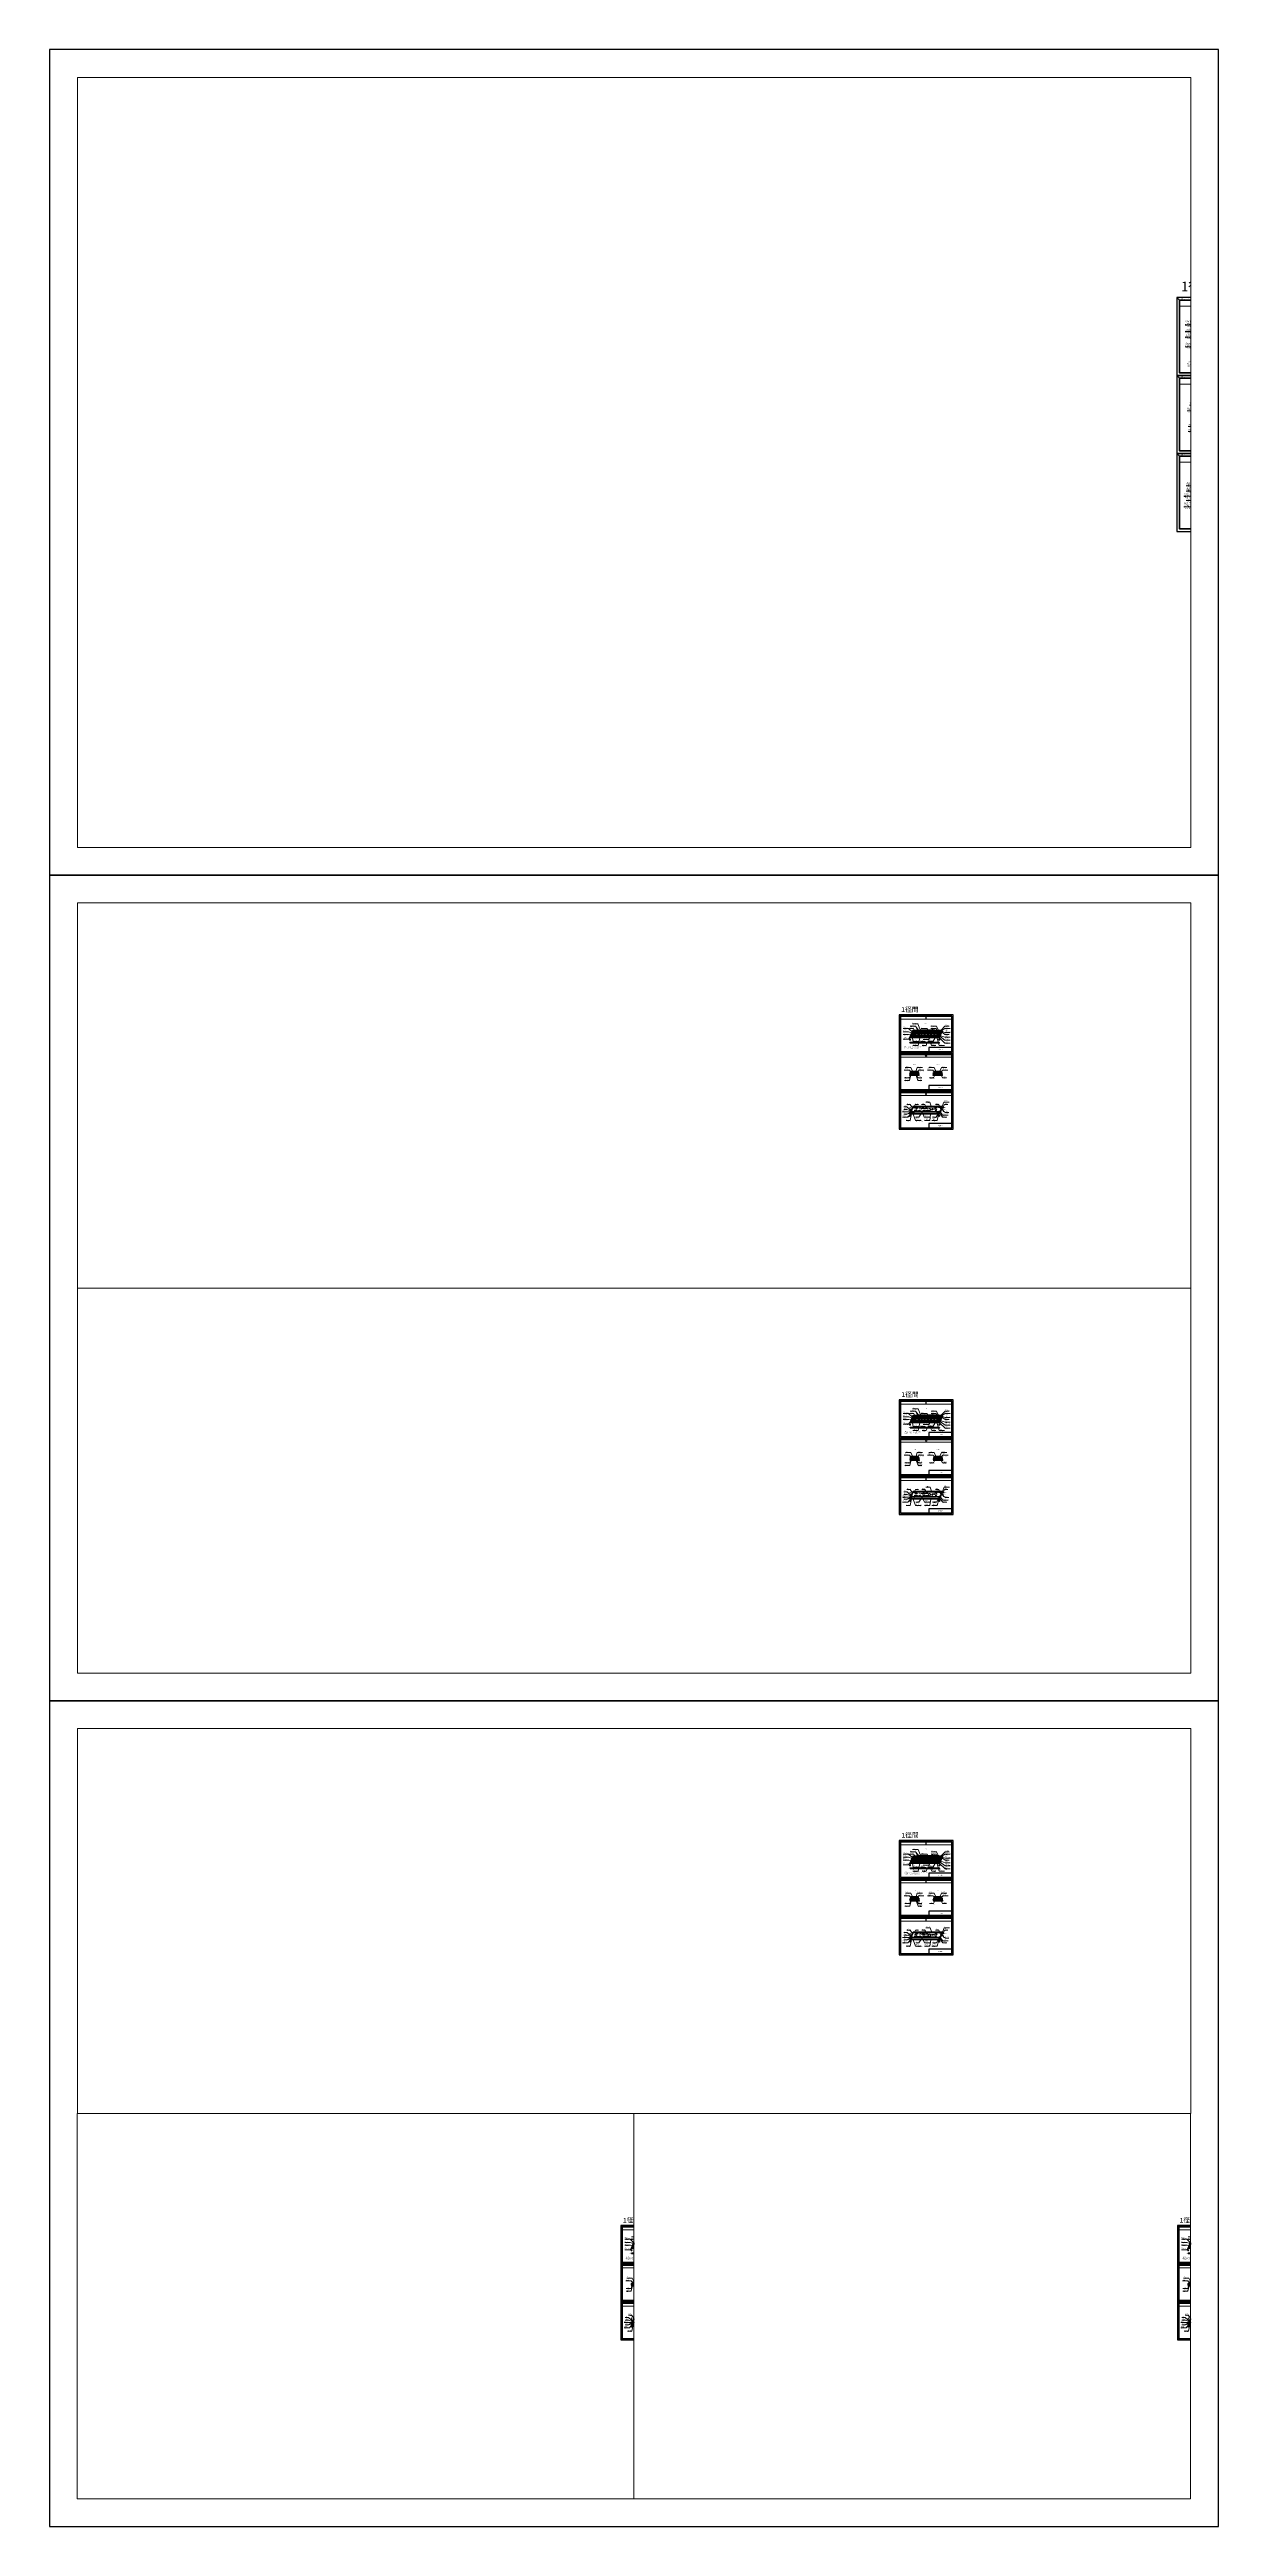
# Paper-space layout '一般図' of a CAD drawing. Header units: millimetres. Extents: x 411 to 1252, y -1189 to 593.
# The model-space entities are those that its viewports show. They can reach past a viewport. Long polylines and large blocks are cut down to what shows.
import ezdxf
from ezdxf import colors
from ezdxf.entities.mleader import LeaderData, LeaderLine
from ezdxf.enums import TextEntityAlignment as Align
from ezdxf.math import Vec2, Vec3

# ---------------------------------------------------------------- set-up
doc = ezdxf.new("R2010")
doc.units = ezdxf.units.MM
doc.linetypes.add('DASHED', pattern=[19.05, 12.7, -6.35])
doc.layers.get('Defpoints').update_dxf_attribs({"color": 4})
for name, color, linetype, lineweight in [('D-MTR', 7, 'Continuous', 13), ('D-MTR-FRAM', 7, 'Continuous', 13), ('D-STR', 1, 'Continuous', 50), ('D-STR-HTXT', 7, 'Continuous', 25), ('D-STR-TXT', 7, 'Continuous', 13), ('D-TTL', 2, 'Continuous', 140)]:
    doc.layers.add(name, color=color, linetype=linetype, lineweight=lineweight)
doc.styles.add('MSPゴシック', font='MS PGothic.ttf')
doc.styles.add('MSゴシック', font='MS Gothic.ttf')
doc.styles.add('MSｺﾞｼｯｸ', font='MS Gothic.ttf')
doc.styles.get("Standard").update_dxf_attribs({"font": 'arial.ttf'})
doc.linetypes.add('fusyoku_line', pattern='A,4,0,["|",Standard,S=5,R=0,X=0,Y=-0.2],5', length=9)
doc.dimstyles.new('STANDARD-50', dxfattribs={"dimscale": 50, "dimtxt": 3.5, "dimasz": 1.8, "dimexe": 0, "dimexo": 1.5, "dimgap": 1, "dimtad": 1, "dimdec": 0, "dimzin": 0, "dimdsep": 46, "dimtxsty": 'MSｺﾞｼｯｸ', "dimblk": 'OPEN', "dimcen": 0, "dimclrd": 1, "dimclre": 1, "dimclrt": 3, "dimaunit": 1, "dimazin": 0, "dimtfac": 1, "dimtdec": 0, "dimtix": 1, "dimtmove": 2, "dimatfit": 3, "dimldrblk": 'OPEN', "dimfxl": 1, "dimtolj": 1, "dimtzin": 0, "dimarcsym": 0})

# ---------------------------------------------------------------- blocks, each defined once
blk = doc.blocks.new('_OPEN')
at = {"color": 0, "linetype": 'ByBlock', "lineweight": -2}
for p, q in [((-1, 0.166667), (0, 0)), ((-1, -0.166667), (0, 0)), ((0, 0), (-1, 0))]:
    blk.add_line(p, q, dxfattribs=at)

msp = doc.modelspace()

# ---------------------------------------------------------------- hatches: boundary and pattern name
at = {"layer": 'D-STR'}
h = msp.add_hatch(dxfattribs=at)
h.set_pattern_fill('AR-HBONE', color=0, scale=202.189349, style=0)
h.set_pattern_definition([(45, (150218, 1033457.8), (9e-14, 1143.7557), [2426.2722, -808.7574]), (135, (150789.9, 1034029.7), (9e-14, 1143.7557), [2426.2722, -808.7574])])
h.paths.add_polyline_path([(885724, -12153), (870645, -12153), (870645, -15238), (885724, -15238)])
h = msp.add_hatch(dxfattribs=at)
h.set_pattern_fill('AR-HBONE', color=0, scale=202.189349, style=0)
h.set_pattern_definition([(45, (186608, 1033457.8), (9e-14, 1143.7557), [2426.2722, -808.7574]), (135, (187179.9, 1034029.7), (9e-14, 1143.7557), [2426.2722, -808.7574])])
h.paths.add_polyline_path([(922114, -12153), (907035, -12153), (907035, -15238), (922114, -15238)])
at = {"layer": 'D-STR-HTXT'}
h = msp.add_hatch(dxfattribs=at)
h.set_pattern_fill('ANSI31', color=1, scale=50)
h.set_pattern_definition([(45, (3348.31, 2e-12), (-112.253202, 112.253202), [])])
h.paths.add_polyline_path([(881752, -11695), (882227, -11695), (882227, -9295), (881752, -9295)])
h.paths.add_polyline_path([(877669, -9295), (877195, -9295), (877195, -11695), (877669, -11695)])
h.paths.add_polyline_path([(879184, -9295), (878397, -9295), (878397, -11695), (879184, -11695)])

# ---------------------------------------------------------------- linework, layer by layer
at = {"layer": 'D-MTR-FRAM'}
for points in [[(856378, 72086), (856378, 21170), (936478, 21170), (936478, 72086)], [(856378, 12686), (856378, -38230), (936478, -38230), (936478, 12686)], [(856378, -46714), (856378, -97630), (936478, -97630), (936478, -46714)]]:
    msp.add_lwpolyline(points, close=True, dxfattribs=at)
at = {"layer": 'D-STR', "color": 0}
for p, q in [((875949, 54565), (871207, 43175)), ((871628, 44096), (871516, 43826)), ((917140, 43826), (871516, 43826)), ((917252, 44096), (871628, 44096)), ((873358, 47099), (872108, 44096)), ((873471, 47099), (872221, 44096)), ((876186, 47099), (872221, 44096)), ((872990, 47368), (872878, 47099)), ((918502, 47099), (872878, 47099)), ((918615, 47368), (872990, 47368)), ((874720, 50371), (873470, 47368)), ((874834, 50371), (873584, 47368)), ((874209, 48870), (877549, 50371)), ((876299, 47368), (874209, 48870)), ((874353, 50641), (874241, 50371)), ((919865, 50371), (874241, 50371)), ((919977, 50641), (874353, 50641)), ((876083, 53643), (874832, 50641)), ((876196, 53643), (874946, 50641)), ((875715, 53913), (875603, 53643)), ((921227, 53643), (875603, 53643)), ((921339, 53913), (875715, 53913)), ((877361, 44096), (876186, 47099)), ((877661, 50641), (876196, 53643)), ((877549, 50371), (876299, 47368)), ((878611, 47099), (877361, 44096)), ((878674, 47099), (877424, 44096)), ((881099, 47099), (877424, 44096)), ((881336, 53643), (877661, 50641)), ((879973, 50371), (878723, 47368)), ((880037, 50371), (878786, 47368)), ((881336, 53643), (880086, 50641)), ((881399, 53643), (880149, 50641)), ((882273, 44096), (881099, 47099)), ((882573, 50641), (881399, 53643)), ((883523, 47099), (882273, 44096)), ((883586, 47099), (882336, 44096)), ((886011, 47099), (882336, 44096)), ((886248, 53643), (882573, 50641)), ((884886, 50371), (883635, 47368)), ((884949, 50371), (883699, 47368)), ((886248, 53643), (884998, 50641)), ((886311, 53643), (885061, 50641)), ((887185, 44096), (886011, 47099)), ((887486, 50641), (886311, 53643)), ((888436, 47099), (887185, 44096)), ((888499, 47099), (887248, 44096)), ((890923, 47099), (887248, 44096)), ((891160, 53643), (887486, 50641)), ((889798, 50371), (888548, 47368)), ((889861, 50371), (888611, 47368)), ((891160, 53643), (889910, 50641)), ((891223, 53643), (889973, 50641)), ((892098, 44096), (890923, 47099)), ((892398, 50641), (891223, 53643)), ((893348, 47099), (892098, 44096)), ((893411, 47099), (892161, 44096)), ((895835, 47099), (892161, 44096)), ((896073, 53643), (892398, 50641)), ((894710, 50371), (893460, 47368)), ((894773, 50371), (893523, 47368)), ((896073, 53643), (894822, 50641)), ((896136, 53643), (894885, 50641)), ((897010, 44096), (895835, 47099)), ((897310, 50641), (896136, 53643)), ((898260, 47099), (897010, 44096)), ((898323, 47099), (897073, 44096)), ((900748, 47099), (897073, 44096)), ((900985, 53643), (897310, 50641)), ((899622, 50371), (898372, 47368)), ((899686, 50371), (898435, 47368)), ((900985, 53643), (899735, 50641)), ((901048, 53643), (899798, 50641)), ((901922, 44096), (900748, 47099)), ((902222, 50641), (901048, 53643)), ((903172, 47099), (901922, 44096)), ((903235, 47099), (901985, 44096)), ((905660, 47099), (901985, 44096)), ((905897, 53643), (902222, 50641)), ((904535, 50371), (903284, 47368)), ((904598, 50371), (903348, 47368)), ((905897, 53643), (904647, 50641)), ((905960, 53643), (904710, 50641)), ((906834, 44096), (905660, 47099)), ((907135, 50641), (905960, 53643)), ((908085, 47099), (906834, 44096)), ((908148, 47099), (906897, 44096)), ((910572, 47099), (906897, 44096)), ((910809, 53643), (907135, 50641)), ((909447, 50371), (908197, 47368)), ((909510, 50371), (908260, 47368)), ((910809, 53643), (909559, 50641)), ((910872, 53643), (909622, 50641)), ((911747, 44096), (910572, 47099)), ((912047, 50641), (910872, 53643)), ((912997, 47099), (911747, 44096)), ((913060, 47099), (911810, 44096)), ((915484, 47099), (911810, 44096)), ((915722, 53643), (912047, 50641)), ((914359, 50371), (913109, 47368)), ((914422, 50371), (913172, 47368)), ((915722, 53643), (914471, 50641)), ((915785, 53643), (914535, 50641)), ((916659, 44096), (915484, 47099)), ((916847, 50371), (915597, 47368)), ((915597, 47368), (919271, 50371)), ((916959, 50641), (915785, 53643)), ((917909, 47099), (916659, 44096)), ((918023, 47099), (916772, 44096)), ((918021, 47368), (916847, 50371)), ((921649, 54565), (916907, 43175)), ((920634, 53643), (916959, 50641)), ((917252, 44096), (917140, 43826)), ((919271, 50371), (918021, 47368)), ((919385, 50371), (918135, 47368)), ((918615, 47368), (918502, 47099)), ((920634, 53643), (919384, 50641)), ((920747, 53643), (919497, 50641)), ((919977, 50641), (919865, 50371)), ((921339, 53913), (921227, 53643)), ((870645, -12153), (885724, -12153)), ((870645, -15238), (885724, -15238)), ((872538, -9295), (883928, -9295)), ((872538, -9295), (872538, -12153)), ((872538, -11695), (883928, -11695)), ((883928, -9295), (883928, -12153)), ((884607, -15548), (884297, -15238)), ((884693, -15548), (884383, -15238)), ((884784, -15548), (884475, -15238)), ((884611, -15375), (884716, -15270)), ((884654, -15418), (884759, -15313)), ((884993, -15548), (884683, -15238)), ((884700, -15463), (884805, -15359)), ((885079, -15548), (884769, -15238)), ((885171, -15548), (884861, -15238)), ((884998, -15375), (885102, -15270)), ((885041, -15418), (885145, -15313)), ((885379, -15548), (885069, -15238)), ((885086, -15463), (885191, -15359)), ((885465, -15548), (885155, -15238)), ((885557, -15548), (885247, -15238)), ((907035, -12153), (922114, -12153)), ((907035, -15238), (922114, -15238)), ((908928, -9295), (920318, -9295)), ((908928, -9295), (908928, -12153)), ((908928, -11695), (920318, -11695)), ((920318, -9295), (920318, -12153)), ((920997, -15548), (920687, -15238)), ((921083, -15548), (920773, -15238)), ((921174, -15548), (920865, -15238)), ((921001, -15375), (921106, -15270)), ((921044, -15418), (921149, -15313)), ((921383, -15548), (921073, -15238)), ((921090, -15463), (921195, -15359)), ((921469, -15548), (921159, -15238)), ((921561, -15548), (921251, -15238)), ((921388, -15375), (921492, -15270)), ((921431, -15418), (921535, -15313)), ((921769, -15548), (921459, -15238)), ((921476, -15463), (921581, -15359)), ((921855, -15548), (921545, -15238)), ((921947, -15548), (921637, -15238)), ((871373, -75225), (871207, -75625)), ((872622, -72225), (871373, -75225)), ((875641, -64975), (872622, -72225)), ((875949, -64235), (875641, -64975)), ((916907, -75625), (917073, -75225)), ((917073, -75225), (918322, -72225)), ((918322, -72225), (921341, -64975)), ((918406, -75655), (918573, -75255)), ((921341, -64975), (921649, -64235))]:
    msp.add_line(p, q, dxfattribs=at)
for points in [[(871207, 35075), (871207, 35675), (916907, 35675), (916907, 35075)], [(873929, -72195), (874529, -72195), (874529, -71795), (873929, -71795)], [(888433, -72024), (889033, -72024), (889033, -71624), (888433, -71624)], [(902133, -72025), (902733, -72025), (902733, -71625), (902133, -71625)], [(916628, -72199), (917228, -72199), (917228, -71799), (916628, -71799)], [(871706, -75616), (871773, -76016), (872173, -76016), (872241, -75606)], [(915872, -75606), (915940, -76016), (916340, -76016), (916407, -75616)]]:
    msp.add_lwpolyline(points, close=True, dxfattribs=at)
for centre in [(888733, 46803), (902433, 46802), (916928, 46801)]:
    msp.add_circle(centre, 200, dxfattribs=at)
for centre, radius, start, end in [((894057, -1139211), 1182606, 88.892877, 91.107123), ((898799, -1127749), 1182534, 88.89281, 91.10719), ((894057, -1258011), 1182606, 88.892877, 91.107123), ((894223, -1257539), 1182534, 88.89281, 91.10719), ((895472, -1254539), 1182534, 88.89281, 91.10719), ((898491, -1247289), 1182534, 88.89281, 91.10719), ((898799, -1246549), 1182534, 88.89281, 91.10719), ((894223, -1257611), 1182606, 88.820204, 88.892877), ((894057, -1258011), 1182606, 88.820204, 88.892877)]:
    msp.add_arc(centre, radius, start, end, dxfattribs=at)
at = {"layer": 'D-STR-HTXT', "color": 1}
for p, q in [((877674, 54497), (877674, 54597)), ((878299, 54558), (878299, 54608)), ((878449, 54610), (878449, 54560)), ((887101, 43375), (887101, 43475)), ((888054, 43380), (888054, 43430)), ((888462, 43382), (888462, 43432)), ((888664, 43383), (888664, 43433)), ((888872, 43384), (888872, 43434)), ((888599, 35075), (888599, 35675)), ((890356, 35225), (890356, 35675)), ((896188, 35075), (896188, 35675)), ((900073, 35075), (900073, 35675)), ((903274, 35075), (903274, 35675)), ((911019, 35075), (911019, 35675)), ((871373, -75225), (871488, -74948)), ((918207, -72502), (918322, -72225)), ((918364, -75430), (918452, -75382)), ((921225, -65252), (921341, -64975)), ((918445, -75563), (918281, -75653))]:
    msp.add_line(p, q, dxfattribs=at)
at = {"layer": 'D-STR-HTXT'}
for p, q in [((897870, 35650), (897870, 35700)), ((898164, 35650), (898164, 35700)), ((898440, 35625), (898440, 35675)), ((873184, -11695), (873184, -12153))]:
    msp.add_line(p, q, dxfattribs=at)
at = {"layer": 'D-STR-HTXT', "color": 1}
for points in [[(873584, 47234), (873884, 47234), (873884, 47368), (873584, 47368)], [(875016, 50371), (875266, 50371), (875266, 50421), (875016, 50421)], [(875128, 50591), (875378, 50591), (875378, 50641), (875128, 50641)], [(877574, 54497), (877774, 54497), (877774, 54597), (877574, 54597)], [(878274, 54558), (878324, 54558), (878324, 54608), (878274, 54608)], [(878424, 54560), (878474, 54560), (878474, 54610), (878424, 54610)], [(887051, 43375), (887151, 43375), (887151, 43475), (887051, 43475)], [(888029, 43380), (888079, 43380), (888079, 43430), (888029, 43430)], [(888437, 43382), (888487, 43382), (888487, 43432), (888437, 43432)], [(888639, 43383), (888689, 43383), (888689, 43433), (888639, 43433)], [(888847, 43384), (888897, 43384), (888897, 43434), (888847, 43434)], [(915547, 43776), (916547, 43776), (916547, 43876), (915547, 43876)], [(916109, 47049), (917909, 47049), (917909, 47149), (916109, 47149)], [(918627, 53643), (919727, 53643), (919727, 53493), (918627, 53493)], [(877195, -9295), (877669, -9295), (877669, -11695), (877195, -11695)], [(878397, -9295), (879184, -9295), (879184, -11695), (878397, -11695)], [(881752, -9295), (882227, -9295), (882227, -11695), (881752, -11695)], [(917229, -11695), (918529, -11695), (918529, -11495), (917229, -11495)], [(871095, -68750), (871895, -68750), (871895, -68450), (871095, -68450)], [(871584, -66052), (871584, -65752), (871384, -65752), (871384, -66052)], [(875184, -65831), (875284, -65831), (874131, -68600), (874031, -68600)], [(875391, -75399), (876591, -75399), (876591, -75299), (875391, -75299)], [(876591, -75249), (876591, -75449), (876641, -75449), (876641, -75249)], [(883473, -75158), (883473, -75358), (883523, -75358), (883523, -75158)], [(891242, -75257), (891692, -75257), (891692, -75157), (891242, -75157)], [(896569, -66581), (896829, -66581), (896829, -66333), (896569, -66333)], [(896824, -66085), (897085, -66085), (897085, -65837), (896824, -65837)], [(903429, -75332), (903779, -75332), (903779, -75232), (903429, -75232)], [(904385, -64129), (905085, -64129), (905085, -64029), (904385, -64029)], [(910129, -64170), (910379, -64170), (910379, -64070), (910129, -64070)], [(912390, -75249), (912390, -75449), (912440, -75449), (912440, -75249)], [(918376, -75452), (918464, -75404), (918440, -75360), (918352, -75408)], [(920984, -65831), (921084, -65831), (918778, -71370), (918678, -71370)], [(920238, -64311), (920438, -64311), (920438, -64211), (920238, -64211)], [(920293, -68625), (922793, -68625), (922793, -68575), (920293, -68575)], [(918406, -75655), (918156, -75650), (918483, -75471)]]:
    msp.add_lwpolyline(points, close=True, dxfattribs=at)
at = {"layer": 'D-STR-HTXT'}
for points in [[(919352, 54013), (919002, 54013), (919002, 53913), (919352, 53913)], [(897845, 35650), (897895, 35650), (897895, 35700), (897845, 35700)], [(898139, 35650), (898189, 35650), (898189, 35700), (898139, 35700)], [(898415, 35625), (898465, 35625), (898465, 35675), (898415, 35675)]]:
    msp.add_lwpolyline(points, close=True, dxfattribs=at)
for points in [[(873749, -11695, 1), (873349, -11695)], [(876866, -11695, 1), (876466, -11695)], [(883101, -11695, 1), (882701, -11695)], [(919491, -11695, 1), (919091, -11695)]]:
    msp.add_lwpolyline(points, format="xyb", close=True, dxfattribs=at)
at = {"layer": 'D-STR-HTXT', "color": 1}
for points in [[(879983, -11695, 1), (879583, -11695)], [(910139, -11695, 1), (909739, -11695)], [(913256, -11695, 1), (912856, -11695)], [(916373, -11695, 1), (915973, -11695)]]:
    msp.add_lwpolyline(points, format="xyb", close=True, dxfattribs=at)
at = {"layer": 'D-STR-HTXT', "color": 1, "linetype": 'DASHED', "ltscale": 10}
msp.add_lwpolyline([(917298, -11546), (918455, -11546), (918455, -11640), (917298, -11640)], close=True, dxfattribs=at)
at = {"layer": 'D-STR-HTXT', "color": 1}
for points in [[(871488, -74948, -0.00966235), (917188, -74948), (917073, -75225)], [(918207, -72502, 0.00966235), (872507, -72502), (872622, -72225)], [(921225, -65252, 0.00966235), (875525, -65252), (875641, -64975)]]:
    msp.add_lwpolyline(points, format="xyb", dxfattribs=at)
msp.add_lwpolyline([(872622, -72225), (873160, -70933), (873060, -70933), (872522, -72225), (872622, -72225)], dxfattribs=at)
msp.add_circle((874229, 46805), 200, dxfattribs=at)
for centre in [(894223, -1257539), (895472, -1254539), (898491, -1247289)]:
    msp.add_arc(centre, 1182534, 88.89281, 91.10719, dxfattribs=at)
for centre, major_axis, ratio in [((872894, 45597), (-679, 0), 0.29466712), ((874537, 50506), (-1306, -3138), 0.04413495), ((887561, 43826), (-1352, 0), 0.07397872), ((900860, 47369), (-2425, 0), 0.04124445), ((902482, 43826), (441, 0), 0.17725069), ((917637, 45597), (625, 1501), 0.09223072), ((872564, -72364), (58, 138), 0.66666667), ((875583, -65114), (58, 138), 0.66666667), ((918264, -72364), (58, 138), 0.66666667), ((921283, -65114), (58, 138), 0.66666667), ((922858, -65716), (-1426, 0), 0.26984085), ((871973, -75813), (0, 202), 0.74074679), ((916140, -75813), (0, 202), 0.74074679)]:
    msp.add_ellipse(centre, major_axis=major_axis, ratio=ratio, dxfattribs=at)
at = {"layer": 'D-STR-HTXT', "linetype": 'fusyoku_line', "ltscale": 8}
for centre, major_axis, ratio in [((918862, 54417), (66, -190), 0.17877214), ((919316, 54118), (37, -105), 0.31766237)]:
    msp.add_ellipse(centre, major_axis=major_axis, ratio=ratio, dxfattribs=at)
at = {"layer": 'D-STR-HTXT', "color": 1, "linetype": 'fusyoku_line', "ltscale": 8}
msp.add_ellipse((919177, 53418), major_axis=(-250, 0), ratio=0.3, dxfattribs=at)
at = {"layer": 'D-STR-HTXT', "color": 1, "linetype": 'fusyoku_line', "ltscale": 8, "extrusion": (0, 0, -1)}
for centre, major_axis, ratio in [((888599, 35375), (0, 150), 0.43333333), ((890356, 35375), (0, 150), 0.43333333), ((896188, 35375), (0, 150), 0.43333333), ((900073, 35375), (0, 200), 0.325), ((903274, 35375), (0, 150), 0.43333333), ((911019, 35525), (0, 150), 0.43333333)]:
    msp.add_ellipse(centre, major_axis=major_axis, ratio=ratio, dxfattribs=at)
at = {"layer": 'D-STR-HTXT'}
for points in [[(918792, 54616), (918862, 54415), (918932, 54214), (919002, 54013)], [(919144, 54610), (919213, 54411), (919283, 54212), (919352, 54013)]]:
    msp.add_open_spline(points, degree=3, dxfattribs=at)
at = {"layer": 'D-STR-HTXT', "color": 1}
for points, knots in [([(879562, -9295), (879561, -9445), (879560, -9688), (879461, -10034), (879441, -10379), (879452, -10798), (879431, -11243), (879433, -11553), (879435, -11695)], [0, 0, 0, 0, 447.37650172, 726.90323648, 1073.04250081, 1476.50588785, 1984.59542098, 2408.42868988, 2408.42868988, 2408.42868988, 2408.42868988]), ([(912232, -9295), (912244, -9459), (912263, -9714), (912034, -10114), (911950, -10566), (911899, -11130), (911906, -11493), (911910, -11695)], [0, 0, 0, 0, 480.11348025, 741.98814428, 1355.19569893, 1840.11158491, 2443.23180053, 2443.23180053, 2443.23180053, 2443.23180053]), ([(918299, -11695), (918303, -11572), (918309, -11365), (918372, -11078), (918450, -10847), (918511, -10652), (918507, -10537), (918505, -10498)], [0, 0, 0, 0, 367.35240532, 618.96469547, 876.82676938, 1104.42277461, 1221.12048712, 1221.12048712, 1221.12048712, 1221.12048712]), ([(918693, -9295), (918728, -9372), (918786, -9502), (918819, -9711), (918833, -9940), (918896, -10099), (918935, -10195)], [0, 0, 0, 0, 251.88832587, 426.32668294, 630.19292255, 936.3918491, 936.3918491, 936.3918491, 936.3918491]), ([(871220, -68750), (871226, -68791), (871239, -68879), (871303, -69044), (871358, -69239), (871427, -69378), (871457, -69439)], [0, 0, 0, 0, 123.93609841, 265.3112514, 528.2135816, 730.70350122, 730.70350122, 730.70350122, 730.70350122]), ([(878374, -69778), (878355, -69944), (878321, -70247), (878502, -70682), (878521, -71102), (878522, -71492), (878654, -71666), (878708, -71736)], [0, 0, 0, 0, 491.18893709, 898.03644048, 1378.27289556, 1758.31299743, 2018.81678107, 2018.81678107, 2018.81678107, 2018.81678107]), ([(878821, -67939), (878922, -67918), (879140, -67873), (879273, -67515), (879321, -67209), (879470, -67103), (879503, -67080)], [0, 0, 0, 0, 291.07744206, 627.91717542, 1047.52745138, 1165.21489166, 1165.21489166, 1165.21489166, 1165.21489166]), ([(879000, -70269), (879019, -70360), (879076, -70632), (879081, -70910), (879083, -71094)], [0, 0, 0, 0, 280.51312683, 831.20083848, 831.20083848, 831.20083848, 831.20083848]), ([(879403, -70335), (879454, -70440), (879562, -70662), (879600, -70905), (879620, -71033)], [0, 0, 0, 0, 349.16556793, 734.66683729, 734.66683729, 734.66683729, 734.66683729]), ([(879770, -70112), (879802, -70183), (879922, -70440), (879797, -70851), (879998, -71059), (880052, -71115)], [0, 0, 0, 0, 233.41877725, 844.47266711, 1070.20646901, 1070.20646901, 1070.20646901, 1070.20646901]), ([(880188, -69499), (880178, -69625), (880154, -69943), (880301, -70363), (880293, -70671), (880290, -70787)], [0, 0, 0, 0, 375.61462136, 950.78628893, 1297.80898831, 1297.80898831, 1297.80898831, 1297.80898831]), ([(880370, -65999), (880359, -66123), (880335, -66380), (880488, -66589), (880566, -66696)], [0, 0, 0, 0, 361.79376048, 746.75185227, 746.75185227, 746.75185227, 746.75185227]), ([(880692, -70276), (880702, -70358), (880726, -70549), (880700, -70852), (880769, -71059), (880803, -71160)], [0, 0, 0, 0, 247.29067268, 579.88062097, 895.41957871, 895.41957871, 895.41957871, 895.41957871]), ([(880824, -69498), (880844, -69590), (880891, -69809), (880895, -70034), (880896, -70165)], [0, 0, 0, 0, 280.51530784, 671.64597021, 671.64597021, 671.64597021, 671.64597021]), ([(881169, -70272), (881154, -70389), (881125, -70626), (881241, -70834), (881299, -70939)], [0, 0, 0, 0, 346.7229472, 695.88990081, 695.88990081, 695.88990081, 695.88990081]), ([(881451, -66056), (881374, -66297), (881246, -66693), (881578, -67121), (881525, -67418), (881534, -67700), (881700, -67805), (881822, -67883)], [0, 0, 0, 0, 707.78121847, 1166.66087471, 1452.83168816, 1589.22331316, 1983.57925534, 1983.57925534, 1983.57925534, 1983.57925534]), ([(881792, -70198), (881764, -70289), (881680, -70563), (881780, -70839), (881847, -71023)], [0, 0, 0, 0, 280.51312683, 844.69791206, 844.69791206, 844.69791206, 844.69791206]), ([(882397, -70341), (882385, -70425), (882363, -70586), (882489, -70790), (882563, -70918), (882600, -70981)], [0, 0, 0, 0, 245.59446855, 471.75533063, 692.32093822, 692.32093822, 692.32093822, 692.32093822]), ([(882746, -66384), (882747, -66470), (882750, -66696), (882756, -66923), (882760, -67065)], [0, 0, 0, 0, 255.10756693, 680.41505011, 680.41505011, 680.41505011, 680.41505011]), ([(883081, -70402), (883112, -70421), (883206, -70481), (883167, -70731), (883258, -70889), (883313, -70987)], [0, 0, 0, 0, 103.30684522, 314.73648527, 647.7762812, 647.7762812, 647.7762812, 647.7762812]), ([(883900, -70274), (883883, -70346), (883826, -70589), (883881, -70835), (883920, -71009)], [0, 0, 0, 0, 220.35764077, 741.64205684, 741.64205684, 741.64205684, 741.64205684]), ([(884324, -70347), (884342, -70404), (884407, -70609), (884279, -70907), (884398, -71099), (884434, -71155)], [0, 0, 0, 0, 177.94004673, 639.90868051, 834.39056804, 834.39056804, 834.39056804, 834.39056804]), ([(884776, -70402), (884838, -70446), (884974, -70544), (884930, -70809), (884976, -70970), (884998, -71050)], [0, 0, 0, 0, 211.50939411, 466.54384566, 717.0405408, 717.0405408, 717.0405408, 717.0405408]), ([(885959, -69838), (885912, -69908), (885813, -70057), (885844, -70388), (885982, -70780), (885883, -71089), (885829, -71258)], [0, 0, 0, 0, 243.04706081, 523.9439735, 950.28633415, 1465.48240613, 1465.48240613, 1465.48240613, 1465.48240613]), ([(886726, -66387), (886761, -66444), (886868, -66615), (886692, -66889), (886647, -67212), (886676, -67412), (886692, -67523)], [0, 0, 0, 0, 190.5732443, 571.79700111, 839.60391815, 1173.15131539, 1173.15131539, 1173.15131539, 1173.15131539]), ([(887235, -70772), (887275, -70697), (887374, -70517), (887224, -70253), (887256, -69956), (887274, -69776), (887286, -69667)], [0, 0, 0, 0, 240.65632866, 585.5299894, 802.88497981, 1130.04934186, 1130.04934186, 1130.04934186, 1130.04934186]), ([(889354, -67742), (889416, -67686), (889562, -67556), (889668, -67209), (889645, -66947), (889631, -66796)], [0, 0, 0, 0, 245.95167748, 580.3096824, 1033.66885576, 1033.66885576, 1033.66885576, 1033.66885576]), ([(890350, -67839), (890410, -67742), (890557, -67503), (890451, -67114), (890614, -66737), (890742, -66535), (890819, -66413)], [0, 0, 0, 0, 331.28949825, 814.6048446, 1101.19552088, 1534.03774885, 1534.03774885, 1534.03774885, 1534.03774885]), ([(891373, -66667), (891386, -66785), (891410, -67009), (891281, -67309), (891182, -67599), (891254, -67778), (891287, -67859)], [0, 0, 0, 0, 347.71135708, 663.10287258, 971.16421453, 1224.36357797, 1224.36357797, 1224.36357797, 1224.36357797]), ([(891267, -71493), (891366, -71504), (891603, -71530), (891842, -71538), (891981, -71543)], [0, 0, 0, 0, 297.96692248, 715.19449976, 715.19449976, 715.19449976, 715.19449976]), ([(891484, -70427), (891605, -70460), (891795, -70512), (892099, -70324), (892146, -70107), (892178, -69959)], [0, 0, 0, 0, 356.48300884, 561.24550011, 990.86186768, 990.86186768, 990.86186768, 990.86186768]), ([(891863, -67556), (891960, -67522), (892199, -67440), (892132, -66925), (892110, -66545), (892238, -66164), (892244, -65969), (892249, -65837)], [0, 0, 0, 0, 278.19491949, 688.24837538, 1294.07295356, 1481.42307687, 1876.3742883, 1876.3742883, 1876.3742883, 1876.3742883]), ([(892034, -70335), (892115, -70399), (892308, -70552), (892345, -70898), (892329, -71336), (892779, -71324), (893122, -71223), (893265, -71397), (893320, -71463)], [0, 0, 0, 0, 298.47761622, 709.74056587, 1024.36914153, 1392.85860269, 1781.73773226, 2020.32153261, 2020.32153261, 2020.32153261, 2020.32153261]), ([(892085, -71739), (892141, -71673), (892265, -71528), (892366, -71367), (892421, -71279)], [0, 0, 0, 0, 260.44423749, 570.10541293, 570.10541293, 570.10541293, 570.10541293]), ([(893171, -67371), (893175, -67478), (893184, -67730), (893175, -67983), (893170, -68129)], [0, 0, 0, 0, 318.41772628, 757.64126927, 757.64126927, 757.64126927, 757.64126927]), ([(893578, -67456), (893571, -67387), (893551, -67204), (893337, -67037), (893188, -66753), (893209, -66547), (893222, -66418)], [0, 0, 0, 0, 202.07594728, 535.72323094, 759.38355512, 1138.32771611, 1138.32771611, 1138.32771611, 1138.32771611]), ([(893459, -70006), (893521, -70029), (893672, -70083), (893715, -70463), (893709, -70728), (893705, -70907)], [0, 0, 0, 0, 183.89293659, 452.50120109, 1009.86936414, 1009.86936414, 1009.86936414, 1009.86936414]), ([(893751, -71328), (893773, -71361), (893870, -71506), (893869, -71686), (893868, -71824)], [0, 0, 0, 0, 119.09719197, 516.96300838, 516.96300838, 516.96300838, 516.96300838]), ([(894144, -70469), (894200, -70559), (894349, -70800), (894647, -71106), (894601, -71593), (894798, -71808), (894917, -71938)], [0, 0, 0, 0, 321.78771163, 856.36013817, 1188.28204866, 1687.4303128, 1687.4303128, 1687.4303128, 1687.4303128]), ([(894486, -66854), (894484, -66935), (894478, -67223), (894472, -67510), (894467, -67717)], [0, 0, 0, 0, 242.3304408, 863.30029058, 863.30029058, 863.30029058, 863.30029058]), ([(895169, -67505), (895188, -67435), (895231, -67273), (895250, -67027), (895182, -66873), (895154, -66808)], [0, 0, 0, 0, 216.85955533, 504.62733473, 715.60228563, 715.60228563, 715.60228563, 715.60228563]), ([(895769, -69727), (895798, -69830), (895856, -70033), (895671, -70330), (895952, -70561), (895791, -70883), (895950, -70964), (895989, -70983)], [0, 0, 0, 0, 313.84134491, 620.15553623, 853.56606185, 1229.76920381, 1348.9032101, 1348.9032101, 1348.9032101, 1348.9032101]), ([(895832, -71473), (895865, -71507), (895977, -71621), (896075, -71747), (896144, -71836)], [0, 0, 0, 0, 142.11822735, 479.00639388, 479.00639388, 479.00639388, 479.00639388]), ([(895898, -66733), (895894, -66813), (895886, -66989), (895912, -67207), (895867, -67333), (895854, -67368)], [0, 0, 0, 0, 242.3304408, 530.09669639, 640.36598985, 640.36598985, 640.36598985, 640.36598985]), ([(896474, -70144), (896455, -70236), (896417, -70430), (896708, -70595), (896777, -70788), (896814, -70891)], [0, 0, 0, 0, 255.70350686, 539.94103866, 862.87094593, 862.87094593, 862.87094593, 862.87094593]), ([(896547, -67610), (896548, -67524), (896556, -67181), (896563, -66838), (896569, -66581)], [0, 0, 0, 0, 257.4757124, 1029.90132577, 1029.90132577, 1029.90132577, 1029.90132577]), ([(896898, -71669), (896857, -71610), (896750, -71457), (896638, -71307), (896570, -71215)], [0, 0, 0, 0, 215.58690755, 560.90033154, 560.90033154, 560.90033154, 560.90033154]), ([(897039, -66560), (897027, -66730), (897006, -67039), (897076, -67429), (896970, -67600), (896940, -67649)], [0, 0, 0, 0, 514.95142479, 939.02817238, 1108.38691746, 1108.38691746, 1108.38691746, 1108.38691746]), ([(897460, -70174), (897539, -70221), (897741, -70344), (897758, -70588), (897768, -70738)], [0, 0, 0, 0, 261.31396221, 677.83273007, 677.83273007, 677.83273007, 677.83273007]), ([(897473, -70860), (897512, -70913), (897619, -71064), (897555, -71408), (897607, -71663), (897636, -71804)], [0, 0, 0, 0, 192.6848454, 540.1921014, 974.15144817, 974.15144817, 974.15144817, 974.15144817]), ([(898216, -69514), (898214, -69581), (898209, -69733), (898218, -70012), (898439, -70244), (898520, -70569), (898601, -70769), (898644, -70875)], [0, 0, 0, 0, 200.90989824, 459.21350843, 803.9006478, 1107.50262324, 1451.78885215, 1451.78885215, 1451.78885215, 1451.78885215]), ([(899234, -67681), (899198, -67638), (899090, -67508), (898761, -67414), (898650, -67163), (898586, -67020)], [0, 0, 0, 0, 166.25628908, 501.74545174, 945.95432617, 945.95432617, 945.95432617, 945.95432617]), ([(899163, -70941), (899167, -71038), (899173, -71215), (899287, -71460), (899322, -71760), (899310, -71977), (899303, -72104)], [0, 0, 0, 0, 285.45097267, 528.12212355, 796.87092588, 1180.42770999, 1180.42770999, 1180.42770999, 1180.42770999]), ([(899699, -70679), (899707, -70573), (899720, -70387), (899794, -70094), (899723, -69914), (899681, -69811)], [0, 0, 0, 0, 320.80474162, 559.82115647, 883.48887903, 883.48887903, 883.48887903, 883.48887903]), ([(900550, -69927), (900527, -69978), (900456, -70133), (900508, -70399), (900396, -70693), (900548, -70899), (900677, -71102), (900646, -71429), (900529, -71642), (900456, -71775)], [0, 0, 0, 0, 165.10685787, 504.06493676, 780.16701174, 1030.16578039, 1218.7670697, 1493.49854782, 1949.32042651, 1949.32042651, 1949.32042651, 1949.32042651]), ([(900686, -67168), (900687, -67261), (900691, -67543), (900739, -67821), (900771, -68007)], [0, 0, 0, 0, 279.49024628, 844.62229228, 844.62229228, 844.62229228, 844.62229228]), ([(901396, -70238), (901415, -70275), (901471, -70380), (901494, -70610), (901504, -70794), (901510, -70900)], [0, 0, 0, 0, 122.8814377, 356.36392272, 678.0603807, 678.0603807, 678.0603807, 678.0603807]), ([(902374, -67983), (902318, -67931), (902159, -67786), (902231, -67404), (902354, -67065), (902241, -66887), (902208, -66833)], [0, 0, 0, 0, 218.45204485, 615.07255905, 1043.34936914, 1227.4410387, 1227.4410387, 1227.4410387, 1227.4410387]), ([(902418, -70031), (902434, -70068), (902495, -70203), (902465, -70442), (902398, -70710), (902497, -70829), (902537, -70876)], [0, 0, 0, 0, 119.06223827, 439.58153417, 705.31286196, 883.16491293, 883.16491293, 883.16491293, 883.16491293]), ([(903261, -68443), (903253, -68600), (903235, -68935), (903286, -69266), (903313, -69443)], [0, 0, 0, 0, 470.06875757, 1003.97996057, 1003.97996057, 1003.97996057, 1003.97996057]), ([(903313, -67415), (903307, -67473), (903290, -67652), (903245, -67906), (903354, -68049), (903386, -68093)], [0, 0, 0, 0, 176.88777205, 544.42313525, 703.35146431, 703.35146431, 703.35146431, 703.35146431]), ([(904852, -67965), (904822, -68025), (904749, -68173), (904840, -68457), (904771, -68661), (904733, -68773)], [0, 0, 0, 0, 195.14536977, 481.9526034, 828.72820195, 828.72820195, 828.72820195, 828.72820195]), ([(905949, -67103), (906053, -67152), (906230, -67235), (906143, -67564), (906231, -67747), (906289, -67866)], [0, 0, 0, 0, 296.39316855, 503.77016938, 892.61084593, 892.61084593, 892.61084593, 892.61084593]), ([(906455, -69099), (906479, -69026), (906543, -68830), (906552, -68623), (906557, -68494)], [0, 0, 0, 0, 229.96513618, 616.23241447, 616.23241447, 616.23241447, 616.23241447]), ([(906614, -67235), (906675, -67309), (906858, -67527), (906942, -67802), (906998, -67984)], [0, 0, 0, 0, 284.62268003, 848.73657868, 848.73657868, 848.73657868, 848.73657868]), ([(907951, -67797), (907985, -67881), (908074, -68104), (908044, -68345), (908025, -68495)], [0, 0, 0, 0, 267.06034542, 711.43897986, 711.43897986, 711.43897986, 711.43897986]), ([(908867, -68273), (908896, -68272), (908968, -68268), (909129, -68318), (909078, -68138), (909027, -67990), (909031, -67835), (909033, -67753)], [0, 0, 0, 0, 92.41181485, 236.08302606, 317.95193687, 528.68198438, 766.309085, 766.309085, 766.309085, 766.309085]), ([(909655, -66484), (909696, -66580), (909797, -66818), (909931, -67040), (910011, -67173)], [0, 0, 0, 0, 311.46141271, 776.44071139, 776.44071139, 776.44071139, 776.44071139]), ([(910369, -65553), (910456, -65599), (910655, -65707), (910733, -66156), (910646, -66681), (910833, -67055), (910928, -67246)], [0, 0, 0, 0, 280.87551808, 650.93791953, 1245.52068871, 1866.34948603, 1866.34948603, 1866.34948603, 1866.34948603]), ([(910375, -68188), (910398, -68278), (910453, -68479), (910489, -68684), (910510, -68799)], [0, 0, 0, 0, 276.73829544, 625.39712151, 625.39712151, 625.39712151, 625.39712151]), ([(911048, -70577), (910992, -70610), (910845, -70695), (910543, -70828), (910682, -71126), (910634, -71450), (910511, -71665), (910432, -71802)], [0, 0, 0, 0, 204.75701972, 529.30873974, 769.11013253, 1034.66929413, 1502.8716283, 1502.8716283, 1502.8716283, 1502.8716283]), ([(911250, -66092), (911335, -66136), (911544, -66244), (911643, -66673), (911811, -66938), (911907, -67091)], [0, 0, 0, 0, 275.76344908, 678.65833173, 1223.54539502, 1223.54539502, 1223.54539502, 1223.54539502]), ([(911435, -71779), (911559, -71704), (911850, -71528), (911929, -71081), (911807, -70697), (912105, -70469), (912446, -70192), (912470, -69846), (912483, -69650)], [0, 0, 0, 0, 418.90767192, 988.10010559, 1211.01575861, 1535.52032181, 1962.85773141, 2517.57051238, 2517.57051238, 2517.57051238, 2517.57051238]), ([(911505, -67659), (911534, -67745), (911603, -67947), (911817, -68257), (911907, -68528), (911957, -68681)], [0, 0, 0, 0, 270.75512951, 637.11496951, 1120.03219919, 1120.03219919, 1120.03219919, 1120.03219919]), ([(912357, -65497), (912420, -65517), (912607, -65576), (912879, -65841), (913042, -66090), (913136, -66233)], [0, 0, 0, 0, 197.99203661, 583.16375014, 1096.86928105, 1096.86928105, 1096.86928105, 1096.86928105]), ([(912718, -67908), (912744, -67960), (912801, -68073), (912832, -68267), (912917, -68373), (912957, -68424)], [0, 0, 0, 0, 174.4889652, 380.05488011, 573.32873959, 573.32873959, 573.32873959, 573.32873959]), ([(922114, -68625), (922133, -68912), (922161, -69333), (922290, -69955), (922829, -70201), (922954, -70800), (922750, -71197), (922758, -71403), (922762, -71504)], [0, 0, 0, 0, 877.34825595, 1286.49056036, 1790.76405805, 2499.47514287, 2812.1183426, 3107.66293996, 3107.66293996, 3107.66293996, 3107.66293996]), ([(922858, -70953), (922927, -71060), (923068, -71279), (923251, -71463), (923345, -71557)], [0, 0, 0, 0, 381.17689054, 778.02103288, 778.02103288, 778.02103288, 778.02103288])]:
    msp.add_open_spline(points, degree=3, knots=knots, dxfattribs=at)
at = {"layer": 'D-STR-HTXT'}
for points, knots in [([(880877, -10295), (880875, -10444), (880872, -10620), (880846, -10835), (880912, -10920), (880916, -11032), (880864, -11158), (880817, -11294), (880778, -11451), (880742, -11580), (880746, -11662), (880747, -11695)], [0, 0, 0, 0, 454.82020117, 534.16039242, 627.33863981, 756.64765976, 850.74000921, 1034.22746326, 1188.19595277, 1335.04954927, 1432.77239241, 1432.77239241, 1432.77239241, 1432.77239241]), ([(881584, -9625), (881604, -9768), (881630, -9957), (881646, -10225), (881626, -10412), (881580, -10621), (881547, -10753), (881529, -10825)], [0, 0, 0, 0, 431.44939516, 571.8625539, 806.67137667, 991.30558738, 1214.31803963, 1214.31803963, 1214.31803963, 1214.31803963])]:
    msp.add_open_spline(points, degree=3, knots=knots, dxfattribs=at)
at = {"layer": 'D-STR-TXT'}
for centre in [(871207, 40175), (916907, 40175), (871207, -78625), (916907, -78625)]:
    msp.add_circle(centre, 945, dxfattribs=at)
at = {"layer": 'D-TTL', "linetype": 'Continuous'}
for points in [[(856378, 76570), (936478, 76570), (936478, 21170), (856378, 21170)], [(856378, 17170), (936478, 17170), (936478, -38230), (856378, -38230)], [(856378, -42230), (936478, -42230), (936478, -97630), (856378, -97630)]]:
    msp.add_lwpolyline(points, close=True, dxfattribs=at)
at = {"layer": 'Defpoints'}
for p, q in [((854378, 78570), (856378, 76570)), ((896428, 72086), (896428, 76570)), ((854378, 19170), (856378, 17170)), ((896428, 12686), (896428, 17170)), ((854378, -40230), (856378, -42230)), ((896428, -46714), (896428, -42230))]:
    msp.add_line(p, q, dxfattribs=at)
at = {"layer": 'Defpoints', "linetype": 'Continuous'}
for points in [[(854378, 19170), (938478, 19170), (938478, 78570), (854378, 78570)], [(854378, -40230), (938478, -40230), (938478, 19170), (854378, 19170)], [(854378, -99630), (938478, -99630), (938478, -40230), (854378, -40230)]]:
    msp.add_lwpolyline(points, close=True, dxfattribs=at)
at = {"layer": 'Defpoints'}
for points in [[(900464, 21170), (936478, 21170), (936478, 28000), (900464, 28000)], [(900464, -38230), (936478, -38230), (936478, -31400), (900464, -31400)], [(900464, -97630), (936478, -97630), (936478, -90800), (900464, -90800)]]:
    msp.add_lwpolyline(points, close=True, dxfattribs=at)

# ---------------------------------------------------------------- texts
at = {"layer": 'D-MTR', "insert": (857791, 82536), "char_height": 7500, "attachment_point": 7, "style": 'MSゴシック'}
msp.add_mtext_dynamic_manual_height_columns('1径間', width=40846.51, gutter_width=3150, heights=[0], dxfattribs=at)
at = {"layer": 'D-STR-HTXT', "style": 'MSゴシック'}
for s, p in [('地覆\u3000', (867538, 35117)), ('\u3000\u3000\u3000\u3000\u3000上', (866285, 34281)), ('\u3000\u3000\u3000\u3000\u3000下', (866285, 35971))]:
    msp.add_text(s, height=500, dxfattribs=at).set_placement(p)
at = {"layer": 'D-STR-HTXT', "color": 1, "char_height": 500, "attachment_point": 7, "style": 'MSゴシック'}
for s, width, heights, insert in [('伸縮装置 Ej0101\\P①腐食(大小)-d\\P⑤防食機能の劣化(分類1)-e\\P㉓変形・欠損-c\\P写真番号-00', 12198.06, [4475], (860681, 56941)), ('中央分離帯 Me0101\\P⑦剥離・鉄筋露出-d\\P写真番号-00', 12067.7, [3329], (870632, 56941)), ('主桁 Mg0203,0303\\P⑤防食機能の劣化(分類1)-e\\P写真番号-00', 12067.7, [5267], (871543, 60402)), ('横桁 Cr0204\\P⑤防食機能の劣化(分類1)-e\\P写真番号-00', 13103.61, [5267], (875336, 64101)), ('主桁 Mg0306\\P\\pt5000;⑰その他(分類3:鳥のふん害)-e\\P\\ptz;写真番号-00', 12067.7, [5267], (888748, 56951)), ('下横構 Ll0109\\P⑤防食機能の劣化(分類1)-e\\P写真番号-00', 12067.7, [5267], (904222, 60393)), ('主桁 Mg0201\\P①腐食(大小)-d\\P⑤防食機能の劣化(分類1)-e\\P写真番号-00', 12067.7, [3329], (860681, 51863)), ('主桁 Mg0301\\P①腐食(大小)-d\\P⑤防食機能の劣化(分類1)-e\\P写真番号-00', 12067.7, [3329], (860681, 47574)), ('添架物 Ut0101\\P①腐食(大大)-e\\P⑤防食機能の劣化(分類1)-e\\P㉓変形・欠損-c\\P写真番号-00', 12067.7, [4686], (860681, 40369)), ('排水管 Dp0101\\P①腐食(大小)-d\\P③ゆるみ・脱落-e\\P⑤防食機能の劣化(分類1)-e\\P写真番号-00', 12067.7, [5004], (876413, 36398)), ('地覆 Fg0301\\P⑥ひびわれ(中小)-c\\P⑧漏水・遊離石灰-d\\P写真番号-00', 12067.7, [3329], (887944, 36398)), ('主桁 Mg0407\\P①腐食(大小)-d\\P⑤防食機能の劣化(分類1)-e\\P写真番号-00', 13103.61, [5267], (892017, 39660)), ('対傾構 Cf0209\\P⑤防食機能の劣化(分類1)-e\\P写真番号-00', 12067.7, [5267], (899148, 37191)), ('伸縮装置 Ej0102,0202\\P①腐食(大小)-d\\P⑤防食機能の劣化(分類1)-e\\P⑳漏水・滞水-e\\P写真番号-00', 12067.7, [5267], (925927, 38407)), ('床版 Ds0209\\P⑧漏水・遊離石灰-e\\P写真番号-00', 12067.7, [3329], (925927, 47529)), ('主桁 Mg0109\\P①腐食(大小)-d\\P④破断-e\\P⑤防食機能の劣化(分類1)-e\\P㉓変形・欠損-c\\P写真番号-00', 12067.7, [5267], (925927, 50753)), ('主桁 Mg0309\\P①腐食(大小)-d\\P⑤防食機能の劣化(分類1)-e\\P写真番号-00', 12067.7, [5267], (925927, 43419)), ('主桁 Mg0403,0404\\P①腐食(大小)-d\\P⑤防食機能の劣化(分類1)-e\\P写真番号-00', 13103.61, [5267], (875829, 30486)), ('地覆 Fg0301\\P⑥ひびわれ(大小)-d\\P⑧漏水・遊離石灰-d\\P写真番号-00', 12067.7, [3329], (905196, 30486)), ('主桁 Mg0409\\P①腐食(大小)-d\\P⑤防食機能の劣化(分類1)-e\\P写真番号-00', 12067.7, [5267], (925927, 33868)), ('支承本体 Bh0201\\P①腐食(大小)-d\\P⑤防食機能の劣化(分類1)-e\\P写真番号-00', 9073.14, [0], (882403, -4116)), ('橋台[胸壁] Ap0101\\P⑥ひびわれ(小小)-b\\P⑳漏水・滞水-e\\P写真番号-00', 12067.7, [3329], (883736, -20258)), ('支承本体 Bh0102\\P①腐食(大小)-d\\P⑤防食機能の劣化(分類1)-e\\P写真番号-00', 9073.14, [0], (898763, -8307)), ('支承本体 Bh0202\\P①腐食(大小)-d\\P⑤防食機能の劣化(分類1)-e\\P写真番号-00', 9073.14, [0], (900543, -4116)), ('橋台[胸壁] Ap0102\\P⑥ひびわれ(大小)-d\\P写真番号-00', 12067.7, [3329], (901800, -20258)), ('支承本体 Bh0302\\P①腐食(大小)-d\\P⑤防食機能の劣化(分類1)-e\\P写真番号-00', 9073.14, [0], (920358, -4116)), ('橋台[胸壁] Ap0102\\P⑥ひびわれ(大小)-d\\P⑦剥離・鉄筋露出-c\\P写真番号-00', 12067.7, [3329], (922122, -20269)), ('落橋防止システム Sf0401\\P⑥ひびわれ(中小)-c\\P写真番号-00', 12067.7, [3329], (863169, -24162)), ('橋台[胸壁] Ap0101\\P⑥ひびわれ(大小)-d\\P⑳漏水・滞水-e\\P写真番号-00', 12067.7, [3329], (883736, -24162)), ('中央分離帯 Me0101\\P⑦剥離・鉄筋露出-c\\P写真番号-00', 12067.7, [5267], (896250, -57956)), ('伸縮装置 Ej0102\\P①腐食(大小)-d\\P⑤防食機能の劣化(分類1)-e\\P写真番号-00', 12067.7, [5267], (924433, -57956)), ('伸縮装置 Ej0101\\P①腐食(大小)-d\\P⑤防食機能の劣化(分類1)-e\\P写真番号-00', 12067.7, [5267], (859785, -73343)), ('舗装 Pm0101\\P⑭路面の凹凸-e\\P⑮舗装の異常-e\\P写真番号-00', 12067.7, [3329], (861651, -65396)), ('舗装 Pm0101\\P⑭路面の凹凸-e\\P⑮舗装の異常-e\\P写真番号-00', 12067.7, [3329], (861651, -69446)), ('舗装 Pm0201\\P㉔土砂詰まり-e\\P写真番号-00', 12067.7, [3329], (861651, -76567)), ('舗装 Pm0101\\P⑭路面の凹凸-e\\P⑮舗装の異常-e\\P写真番号-00', 12067.7, [3329], (866481, -61870)), ('舗装 Pm0101\\P㉔土砂詰まり-e\\P写真番号-00', 12067.7, [3329], (879792, -61870)), ('舗装 Pm0101\\P⑭路面の凹凸-c\\P⑮舗装の異常-e\\P写真番号-00', 12067.7, [3329], (889635, -61870)), ('舗装 Pm0101\\P⑭路面の凹凸-e\\P⑮舗装の異常-e\\P写真番号-00', 12067.7, [3329], (911285, -61870)), ('伸縮装置 Ej0102\\P①腐食(大小)-d\\P⑤防食機能の劣化(分類1)-e\\P写真番号-00', 12067.7, [5267], (922359, -78110)), ('舗装 Pm0101\\P⑭路面の凹凸-c\\P⑮舗装の異常-e\\P写真番号-00', 12067.7, [3329], (925296, -61870)), ('舗装 Pm0101\\P⑭路面の凹凸-c\\P⑮舗装の異常-e\\P写真番号-00', 12067.7, [3329], (926766, -73965)), ('照明施設 Si0101\\P①腐食(大小)-d\\P⑤防食機能の劣化(分類2)-c\\P㉓変形・欠損-c\\P写真番号-00', 12067.7, [5267], (859789, -81561)), ('防護柵 Gf0301\\P①腐食(大小)-d\\P⑤防食機能の劣化(分類1)-e\\P㉓変形・欠損-c\\P写真番号-00', 12067.7, [5267], (880091, -86723)), ('舗装 Pm0101\\P⑮舗装の異常-e\\P写真番号-00', 12067.7, [3329], (880287, -81257)), ('防護柵 Gf0301\\P①腐食(大小)-d\\P⑤防食機能の劣化(分類1)-e\\P㉓変形・欠損-c\\P写真番号-00', 12067.7, [5267], (893784, -81257)), ('防護柵 Gf0301\\P①腐食(大小)-d\\P⑤防食機能の劣化(分類1)-e\\P㉓変形・欠損-c\\P写真番号-00', 12067.7, [5267], (893784, -86723)), ('照明施設 Si0102\\P①腐食(大小)-d\\P⑤防食機能の劣化(分類2)-c\\P㉓変形・欠損-c\\P写真番号-00', 12067.7, [5267], (905365, -86723)), ('地覆 Fg0301\\P⑦剥離・鉄筋露出-d\\P写真番号-00', 12067.7, [5267], (922359, -81257))]:
    msp.add_mtext_dynamic_manual_height_columns(s, width=width, gutter_width=50, heights=heights, dxfattribs=dict(at, insert=insert))
at = {"layer": 'D-STR-HTXT', "char_height": 500, "style": 'MSゴシック'}
for s, width, heights, insert, attachment_point in [('主桁 Mg0309\\P⑰その他(分類2:落書き)-e\\P写真番号-00', 12067.7, [3329], (904129, 56941), 7), ('床版 Ds0101\\P⑧漏水・遊離石灰-d\\P⑪床版ひびわれ-d\\P写真番号-00', 12067.7, [3329], (925927, 60393), 7), ('主桁 Mg0109\\P⑰その他(分類2:落書き)-e\\P写真番号-00', 12067.7, [3329], (925927, 56941), 7), ('※特記なき損傷\\P主桁 Mg0101～0108,0202,0204～0209,0302,0304～0308,0401,0402,0405,0406,0408 ⑤防食機能の劣化(分類1)-e\\P横桁 Cr0104,0107,0207,0304,0307 ⑤防食機能の劣化(分類1)-e\\P対傾構 Cf0101～0110,0201～0208,0210,0301～0310 ⑤防食機能の劣化(分類1)-e\\P下横構 Ll0101～0108,0201～0209,0301～0309 ⑤防食機能の劣化(分類1)-e', 40510.58, [5058], (862102, 29925), 1), ('地覆 Fg0301\\P⑦剥離・鉄筋露出-d\\P写真番号-00', 12067.7, [3329], (890316, 30486), 7), ('添架物 Ut0101\\P①腐食(小大)-c\\P⑤防食機能の劣化(分類1)-e\\P写真番号-00', 12067.7, [3329], (916685, 30486), 7), ('支承本体 Bh0401\\P①腐食(小大)-c\\P⑤防食機能の劣化(分類1)-e\\P写真番号-00', 9073.14, [0], (862305, -8307), 7), ('落橋防止システム Sf0501\\P⑥ひびわれ(中小)-c\\P写真番号-00', 12067.7, [3329], (863169, -20258), 7), ('支承本体 Bh0301\\P①腐食(小大)-c\\P⑤防食機能の劣化(分類1)-e\\P写真番号-00', 9073.14, [0], (864084, -4116), 7), ('支承本体 Bh0101\\P①腐食(小大)-c\\P⑤防食機能の劣化(分類1)-e\\P写真番号-00', 9073.14, [0], (884529, -8307), 7), ('支承本体 Bh0402\\P①腐食(小大)-c\\P⑤防食機能の劣化(分類1)-e\\P写真番号-00', 9073.14, [0], (922179, -8307), 7)]:
    msp.add_mtext_dynamic_manual_height_columns(s, width=width, gutter_width=50, heights=heights, dxfattribs=dict(at, insert=insert, attachment_point=attachment_point))
at = {"layer": 'D-STR-HTXT', "color": 5, "char_height": 500, "attachment_point": 7, "style": 'MSゴシック'}
for s, insert in [('排水ます Dr0101\\P㉔土砂詰まり-e→a\\P写真番号-00', (865336, -86723)), ('排水ます Dr0104\\P㉔土砂詰まり-e→a\\P写真番号-00', (906390, -81257))]:
    msp.add_mtext_dynamic_manual_height_columns(s, width=12067.7, gutter_width=50, heights=[5267], dxfattribs=dict(at, insert=insert))
at = {"layer": 'D-STR-TXT'}
for s, height, style, p in [('桁下面', 1000, 'MSPゴシック', (894274, 64913)), ('A1', 750, 'MSゴシック', (870807, 39800)), ('A2', 750, 'MSゴシック', (916438, 39800)), ('桁下面', 1000, 'MSPゴシック', (894274, 14402)), ('桁下面', 1000, 'MSPゴシック', (894274, -44998)), ('A1', 750, 'MSゴシック', (870807, -79000)), ('A2', 750, 'MSゴシック', (916438, -79000))]:
    msp.add_text(s, height=height, dxfattribs=dict(at, style=style)).set_placement(p)
at = {"layer": 'D-STR-TXT', "style": 'MSPゴシック'}
for s, p in [('A１橋台', (878233, 705)), ('A２橋台', (914623, 705))]:
    msp.add_text(s, height=1000, dxfattribs=at).set_placement(p, align=Align.CENTER)
at = {"layer": 'D-STR-TXT', "color": 1, "char_height": 400, "attachment_point": 5, "style": 'MSゴシック'}
for s, insert in [('300×200', (875077, 47648)), ('250× 20', (875908, 50034)), ('300× 50', (876321, 50966)), ('200×100\\P 50× 50', (879813, 55363)), ('100×100', (888206, 43059)), ('1000×250', (914773, 43505)), ('1100×150\\P200×150', (917362, 53029)), ('1800×250', (919851, 46931)), ('0.2,L=400', (888030, 34624)), ('0.2,L=600', (891005, 34624)), ('0.3,L=700', (895328, 34624)), ('0.2,L=600', (901446, 34624)), ('0.3,L=500', (905051, 34624)), ('0.2,L=600', (910000, 36052)), ('0.5,L=2200', (878688, -8917)), ('0.5,L=2400', (913292, -8917)), ('200×1300', (916594, -11928)), ('0.5', (917800, -10770)), ('0.4,L=900', (919210, -8917)), ('200×300', (870032, -65907)), ('100×1400\\P40mm', (870879, -71573)), ('5.0,L=700', (871860, -69773)), ('800×300\\P40mm', (872162, -67600)), ('100×3000', (873589, -66278)), ('10.0,L=1400', (876714, -71408)), ('1200× 70', (876486, -74482)), ('5.0,L=400', (877365, -67419)), ('5.0,L=1400', (881695, -68412)), ('5.0,L=500', (887019, -69171)), ('5.0,L=900', (890732, -65560)), ('10.0,L=1000', (891657, -69419)), ('450×100\\P250×100', (892050, -74086)), ('10.0,L=1300', (895423, -69217)), ('100×100', (898366, -65620)), ('100×100', (898383, -66359)), ('350×150\\P150×150', (903622, -74086)), ('700×100', (906334, -63571)), ('5.0,L=900', (908761, -65853)), ('250×100', (911282, -63612)), ('10.0,L=1400', (913759, -71306)), ('200×100', (919379, -63753)), ('100×6000\\P30mm', (920639, -70949)), ('2500×30', (924396, -68574)), ('5.0,L=3700', (924786, -69326)), ('5.0,L=1100', (926005, -66252)), ('900×100', (925779, -65480)), ('20×400', (877836, -75839)), ('20×150', (884718, -75749)), ('20×400', (912275, -75839)), ('100× 50\\P250×200', (917548, -76738))]:
    msp.add_mtext_dynamic_manual_height_columns(s, width=9073.14, gutter_width=50, heights=[0], dxfattribs=dict(at, insert=insert))
at = {"layer": 'D-STR-TXT', "char_height": 400, "attachment_point": 5, "style": 'MSゴシック'}
for s, insert in [('⑪-a', (875416, 45597)), ('⑪-a', (878136, 48870)), ('⑪-a', (878141, 52142)), ('⑪-a', (880474, 45597)), ('⑪-a', (881836, 48870)), ('⑪-a', (883198, 52142)), ('⑪-a', (885386, 45597)), ('⑪-a', (886748, 48870)), ('⑪-a', (888111, 52142)), ('⑪-a', (890298, 45597)), ('⑪-a', (891661, 48870)), ('⑪-a', (893023, 52142)), ('⑪-a', (895210, 45597)), ('⑪-a', (896573, 48870)), ('⑪-a', (897935, 52142)), ('⑪-a', (900123, 45597)), ('⑪-a', (901485, 48870)), ('⑪-a', (902847, 52142)), ('⑪-a', (905035, 45597)), ('⑪-a', (906397, 48870)), ('⑪-a', (907760, 52142)), ('⑪-a', (909947, 45597)), ('⑪-a', (911310, 48870)), ('⑪-a', (912672, 52142)), ('⑪-a', (914859, 45597)), ('⑪-a', (915010, 48870)), ('300×100', (917647, 54235)), ('0.2,L=500', (917885, 55041)), ('⑪-a', (917584, 52142)), ('50×50', (898828, 34656)), ('0.2,L=1400', (871088, -11695)), ('0.1', (880978, -9839))]:
    msp.add_mtext_dynamic_manual_height_columns(s, width=9073.14, gutter_width=50, heights=[0], dxfattribs=dict(at, insert=insert))
at = {"layer": 'Defpoints', "style": 'MSPゴシック'}
for s, p in [('A1（1：100）', (855361, 77064)), ('凡例記入欄', (914829, 24065)), ('A1（1：100）', (855361, 17664)), ('凡例記入欄', (914829, -35335)), ('A1（1：100）', (855361, -41736)), ('凡例記入欄', (914829, -94735))]:
    msp.add_text(s, height=1000, dxfattribs=at).set_placement(p)
at = {"layer": 'Defpoints', "char_height": 400, "attachment_point": 1, "style": 'MSゴシック'}
for s, width, insert in [('10月30日 D81,D86', 9073.14, (861678, 56853)), ('10月30日 D147', 9073.14, (871299, 56645)), ('10月30日 S208(前-2)', 9073.14, (872210, 60203)), ('10月30日 S219', 9073.14, (876003, 63902)), ('11月13日 I195', 9073.14, (890175, 56752)), ('10月30日 S153(前-3)', 9073.14, (904795, 56645)), ('10月30日 S216', 9073.14, (904889, 60194)), ('10月30日 S128(前-4)', 9073.14, (926593, 60097)), ('10月30日 S131', 9073.14, (926593, 56645)), ('10月30日 S119', 9073.14, (861678, 51775)), ('10月30日 S195(前-22)', 9073.14, (861678, 47486)), ('10月30日 D58,D55(前-21)', 9073.14, (861678, 40281)), ('11月13日 I185,I183,I182,I178,I174,D356(前-29～36)', 14017.55, (897080, 40152)), ('10月30日 S113,S117(前-1)', 9073.14, (926593, 50554)), ('10月30日 S119', 9073.14, (926593, 47323)), ('10月30日 S170', 9073.14, (926593, 43220)), ('10月30日 S193', 9073.14, (926593, 38208)), ('11月13日 I233,I232,I237,I238(前-25～28)', 11000.61, (876496, 30287)), ('10月30日 D137', 9073.14, (877080, 36250)), ('11月13日 D408(前-23)', 9073.14, (888610, 36360)), ('11月13日 D410(前-24)', 9073.14, (890982, 30190)), ('10月30日 S215', 9073.14, (899814, 36992)), ('11月13日 D349', 9073.14, (905863, 30190)), ('10月30日 S195(前-22)', 9073.14, (917682, 30398)), ('10月30日 S208', 9073.14, (926593, 33669)), ('10月30日 D61(前-10)', 9073.14, (862978, -8540)), ('10月30日 D88(前-9)', 9073.14, (864757, -4349)), ('10月30日 D97', 9073.14, (883424, -4401)), ('10月30日 D105,D107(前-8)', 9073.14, (885550, -8592)), ('10月30日 S140', 9073.14, (899436, -8540)), ('10月30日 S149(前-12)', 9073.14, (901818, -4363)), ('10月30日 S168(前-13)', 9073.14, (921320, -4331)), ('10月30日 S203(前-14)', 9073.14, (922882, -8567)), ('10月30日 D64(前-5)', 9073.14, (863836, -20554)), ('10月30日 D62', 9073.14, (863836, -24458)), ('10月30日 D108(前-7)', 9073.14, (884724, -20312)), ('10月30日 D90(前-6)', 9073.14, (884757, -24447)), ('10月30日 S144,S148(前-11)', 9073.14, (902558, -20554)), ('10月30日 S200', 9073.14, (923144, -20554)), ('11月13日 H167', 9073.14, (860452, -73542)), ('11月13日 H203,H212', 9073.14, (862317, -65446)), ('10月30日 K348,K355(前-15)', 9073.14, (862317, -69496)), ('11月13日 H80(前-16)', 9073.14, (867148, -61961)), ('11月1日 K810', 9073.14, (880458, -62021)), ('10月30日 K375', 9073.14, (882312, -74183)), ('11月13日 H127', 9073.14, (890383, -62104)), ('11月1日 K804', 9073.14, (896759, -58155)), ('11月13日 H80,H88(前-16)', 9073.14, (911919, -62104)), ('11月13日 I277', 9073.14, (925100, -58155)), ('11月13日 H168', 9073.14, (925967, -62069)), ('11月13日 H192', 9073.14, (927514, -74199)), ('10月30日 K408', 9073.14, (860456, -81760)), ('10月30日 K346', 9073.14, (862317, -76863)), ('10月30日 K323(前-19)', 9073.14, (866003, -86922)), ('10月30日 K326,K342,11月1日 K785(前-17,18)', 10645.57, (880643, -86922)), ('11月13日 I267,I269', 9073.14, (880953, -81449)), ('10月30日 K382,K388', 9073.14, (894451, -81456)), ('10月30日 K401', 9073.14, (894451, -86922)), ('10月30日 K411', 9073.14, (906032, -86922)), ('10月30日 K315(前-20)', 9073.14, (907057, -81456)), ('11月13日 H104', 9073.14, (923026, -78309)), ('10月30日 K414', 9073.14, (923026, -81456))]:
    msp.add_mtext_dynamic_manual_height_columns(s, width=width, gutter_width=50, heights=[0], dxfattribs=dict(at, insert=insert))

# ---------------------------------------------------------------- leaders
at = {"layer": 'D-STR', "color": 0}
for points in [[(873549, -11695), (873549, -9895)], [(876666, -11695), (876666, -9895)], [(879783, -11695), (879783, -9895)], [(882901, -11695), (882901, -9895)], [(909939, -11695), (909939, -9895)], [(913056, -11695), (913056, -9895)], [(916173, -11695), (916173, -9895)], [(919291, -11695), (919291, -9895)]]:
    msp.add_leader(points, dimstyle='STANDARD-50', override={"dimasz": 6, "dimgap": 1, "dimtad": 0, "dimclrd": 0}, dxfattribs=at)
at = {"layer": 'D-STR-HTXT', "color": 1}
ml = msp.add_multileader_mtext('Standard', dxfattribs=at)
ml.set_content('')
ml.set_leader_properties(color=256, linetype='ByLayer', lineweight=13)
ml.build(insert=Vec2(0, 0))
ml.multileader.update_dxf_attribs({"text_left_attachment_type": 8, "text_right_attachment_type": 5, "dogleg_length": 5000, "arrow_head_size": 750})
ctx = ml.context
ctx.base_point, ctx.char_height, ctx.arrow_head_size, ctx.plane_origin = Vec3(860516, 57648), 200, 750, Vec3(885693, 55914)
ctx.left_attachment, ctx.right_attachment = 8, 5
notes = []
notes.append((ctx, [(0, (1, 1, 0), (868937, 57648), (-1, 0), 8420, [(0, [(875035, 52047)], 0, [])])]))
ctx.mtext, ml.multileader.dxf.content_type = None, 0
ml = msp.add_multileader_mtext('Standard', dxfattribs=at)
ml.set_content('')
ml.set_leader_properties(color=256, linetype='ByLayer', lineweight=13)
ml.build(insert=Vec2(0, 0))
ml.multileader.update_dxf_attribs({"text_left_attachment_type": 8, "text_right_attachment_type": 5, "dogleg_length": 5000, "arrow_head_size": 750})
ctx = ml.context
ctx.base_point, ctx.char_height, ctx.arrow_head_size, ctx.plane_origin = Vec3(870384, 57648), 200, 750, Vec3(893653, 55914)
ctx.left_attachment, ctx.right_attachment = 8, 5
notes.append((ctx, [(0, (1, 1, 0), (876896, 57648), (-1, 0), 6512, [(0, [(878274, 54607)], 0, [])])]))
ctx.mtext, ml.multileader.dxf.content_type = None, 0
ml = msp.add_multileader_mtext('Standard', dxfattribs=at)
ml.set_content('')
ml.set_leader_properties(color=256, linetype='ByLayer', lineweight=13)
ml.build(insert=Vec2(0, 0))
ml.multileader.update_dxf_attribs({"text_left_attachment_type": 8, "text_right_attachment_type": 5, "dogleg_length": 5000, "arrow_head_size": 750})
ctx = ml.context
ctx.base_point, ctx.char_height, ctx.arrow_head_size, ctx.plane_origin = Vec3(871406, 61100), 200, 750, Vec3(882660, 37379)
ctx.left_attachment, ctx.right_attachment = 8, 5
notes.append((ctx, [(1, (1, 1, 0), (879952, 61100), (-1, 0), 8547, [(0, [(886953, 47099)], 0, [])])]))
ctx.mtext, ml.multileader.dxf.content_type = None, 0
ml = msp.add_multileader_mtext('Standard', dxfattribs=at)
ml.set_content('')
ml.set_leader_properties(color=256, linetype='ByLayer', lineweight=13)
ml.build(insert=Vec2(0, 0))
ml.multileader.update_dxf_attribs({"text_left_attachment_type": 8, "text_right_attachment_type": 5, "dogleg_length": 5000, "arrow_head_size": 750})
ctx = ml.context
ctx.base_point, ctx.char_height, ctx.arrow_head_size, ctx.plane_origin = Vec3(871406, 61100), 200, 750, Vec3(883471, 40007)
ctx.left_attachment, ctx.right_attachment = 8, 5
notes.append((ctx, [(1, (1, 1, 0), (879952, 61100), (-1, 0), 8547, [(0, [(888316, 50371)], 0, [])])]))
ctx.mtext, ml.multileader.dxf.content_type = None, 0
ml = msp.add_multileader_mtext('Standard', dxfattribs=at)
ml.set_content('')
ml.set_leader_properties(color=256, linetype='ByLayer', lineweight=13)
ml.build(insert=Vec2(0, 0))
ml.multileader.update_dxf_attribs({"text_left_attachment_type": 8, "text_right_attachment_type": 5, "dogleg_length": 5000, "arrow_head_size": 750})
ctx = ml.context
ctx.base_point, ctx.char_height, ctx.arrow_head_size, ctx.plane_origin = Vec3(875082, 64808), 200, 750, Vec3(885217, 43716)
ctx.left_attachment, ctx.right_attachment = 8, 5
notes.append((ctx, [(1, (1, 1, 0), (883629, 64808), (-1, 0), 8547, [(0, [(889692, 50117)], 0, [])])]))
ctx.mtext, ml.multileader.dxf.content_type = None, 0
ml = msp.add_multileader_mtext('Standard', dxfattribs=at)
ml.set_content('')
ml.set_leader_properties(color=256, linetype='ByLayer', lineweight=13)
ml.build(insert=Vec2(0, 0))
ml.multileader.update_dxf_attribs({"text_left_attachment_type": 8, "text_right_attachment_type": 5, "dogleg_length": 5000, "arrow_head_size": 750})
ctx = ml.context
ctx.base_point, ctx.char_height, ctx.arrow_head_size, ctx.plane_origin = Vec3(888525, 57648), 200, 750, Vec3(900625, 33928)
ctx.left_attachment, ctx.right_attachment = 8, 5
notes.append((ctx, [(1, (1, 1, 0), (897918, 57648), (-1, 0), 9393, [(0, [(900906, 47469)], 0, [])])]))
ctx.mtext, ml.multileader.dxf.content_type = None, 0
at = {"layer": 'D-STR-HTXT'}
ml = msp.add_multileader_mtext('Standard', dxfattribs=at)
ml.set_content('')
ml.set_leader_properties(color=256, linetype='ByLayer', lineweight=13)
ml.build(insert=Vec2(0, 0))
ml.multileader.update_dxf_attribs({"text_left_attachment_type": 8, "text_right_attachment_type": 5, "dogleg_length": 5000, "arrow_head_size": 750})
ctx = ml.context
ctx.base_point, ctx.char_height, ctx.arrow_head_size, ctx.plane_origin = Vec3(903928, 57648), 200, 750, Vec3(928811, 59365)
ctx.left_attachment, ctx.right_attachment = 8, 5
notes.append((ctx, [(0, (1, 1, 0), (912054, 57648), (-1, 0), 8126, [(0, [(914624, 47368)], 0, [])])]))
ctx.mtext, ml.multileader.dxf.content_type = None, 0
at = {"layer": 'D-STR-HTXT', "color": 1}
ml = msp.add_multileader_mtext('Standard', dxfattribs=at)
ml.set_content('')
ml.set_leader_properties(color=256, linetype='ByLayer', lineweight=13)
ml.build(insert=Vec2(0, 0))
ml.multileader.update_dxf_attribs({"text_left_attachment_type": 8, "text_right_attachment_type": 5, "dogleg_length": 5000, "arrow_head_size": 750})
ctx = ml.context
ctx.base_point, ctx.char_height, ctx.arrow_head_size, ctx.plane_origin = Vec3(904022, 61100), 200, 750, Vec3(929325, 59365)
ctx.left_attachment, ctx.right_attachment = 8, 5
notes.append((ctx, [(0, (1, 1, 0), (912569, 61100), (-1, 0), 8547, [(0, [(915785, 53643)], 0, [])])]))
ctx.mtext, ml.multileader.dxf.content_type = None, 0
at = {"layer": 'D-STR-HTXT'}
ml = msp.add_multileader_mtext('Standard', dxfattribs=at)
ml.set_content('')
ml.set_leader_properties(color=256, linetype='ByLayer', lineweight=13)
ml.build(insert=Vec2(0, 0))
ml.multileader.update_dxf_attribs({"text_left_attachment_type": 8, "text_right_attachment_type": 5, "dogleg_length": 5000, "arrow_head_size": 750})
ctx = ml.context
ctx.base_point, ctx.char_height, ctx.arrow_head_size, ctx.plane_origin = Vec3(932203, 61100), 200, 750, Vec3(917096, 59365)
ctx.left_attachment, ctx.right_attachment = 8, 5
notes.append((ctx, [(0, (1, 1, 0), (925726, 61100), (1, 0), 6476, [(0, [(919208, 54426)], 0, [])])]))
ctx.mtext, ml.multileader.dxf.content_type = None, 0
ml = msp.add_multileader_mtext('Standard', dxfattribs=at)
ml.set_content('')
ml.set_leader_properties(color=256, linetype='ByLayer', lineweight=13)
ml.build(insert=Vec2(0, 0))
ml.multileader.update_dxf_attribs({"text_left_attachment_type": 8, "text_right_attachment_type": 5, "dogleg_length": 5000, "arrow_head_size": 750})
ctx = ml.context
ctx.base_point, ctx.char_height, ctx.arrow_head_size, ctx.plane_origin = Vec3(933852, 57648), 200, 750, Vec3(917096, 55914)
ctx.left_attachment, ctx.right_attachment = 8, 5
notes.append((ctx, [(0, (1, 1, 0), (925726, 57648), (1, 0), 8126, [(0, [(920274, 53913)], 0, [])])]))
ctx.mtext, ml.multileader.dxf.content_type = None, 0
at = {"layer": 'D-STR-HTXT', "color": 1}
ml = msp.add_multileader_mtext('Standard', dxfattribs=at)
ml.set_content('')
ml.set_leader_properties(color=256, linetype='ByLayer', lineweight=13)
ml.build(insert=Vec2(0, 0))
ml.multileader.update_dxf_attribs({"text_left_attachment_type": 8, "text_right_attachment_type": 5, "dogleg_length": 5000, "arrow_head_size": 750})
ctx = ml.context
ctx.base_point, ctx.char_height, ctx.arrow_head_size, ctx.plane_origin = Vec3(860516, 52570), 200, 750, Vec3(885693, 50836)
ctx.left_attachment, ctx.right_attachment = 8, 5
notes.append((ctx, [(0, (1, 1, 0), (868937, 52570), (-1, 0), 8420, [(0, [(875128, 50616)], 0, [])])]))
ctx.mtext, ml.multileader.dxf.content_type = None, 0
ml = msp.add_multileader_mtext('Standard', dxfattribs=at)
ml.set_content('')
ml.set_leader_properties(color=256, linetype='ByLayer', lineweight=13)
ml.build(insert=Vec2(0, 0))
ml.multileader.update_dxf_attribs({"text_left_attachment_type": 8, "text_right_attachment_type": 5, "dogleg_length": 5000, "arrow_head_size": 750})
ctx = ml.context
ctx.base_point, ctx.char_height, ctx.arrow_head_size, ctx.plane_origin = Vec3(860516, 48281), 200, 750, Vec3(885693, 46547)
ctx.left_attachment, ctx.right_attachment = 8, 5
notes.append((ctx, [(0, (1, 1, 0), (868937, 48281), (-1, 0), 8420, [(0, [(873584, 47301)], 0, [])])]))
ctx.mtext, ml.multileader.dxf.content_type = None, 0
ml = msp.add_multileader_mtext('Standard', dxfattribs=at)
ml.set_content('')
ml.set_leader_properties(color=256, linetype='ByLayer', lineweight=13)
ml.build(insert=Vec2(0, 0))
ml.multileader.update_dxf_attribs({"text_left_attachment_type": 8, "text_right_attachment_type": 5, "dogleg_length": 5000, "arrow_head_size": 750})
ctx = ml.context
ctx.base_point, ctx.char_height, ctx.arrow_head_size, ctx.plane_origin = Vec3(860516, 41076), 200, 750, Vec3(885820, 39341)
ctx.left_attachment, ctx.right_attachment = 8, 5
notes.append((ctx, [(0, (1, 1, 0), (869063, 41076), (-1, 0), 8547, [(0, [(872429, 45452)], 0, [])])]))
ctx.mtext, ml.multileader.dxf.content_type = None, 0
ml = msp.add_multileader_mtext('Standard', dxfattribs=at)
ml.set_content('')
ml.set_leader_properties(color=256, linetype='ByLayer', lineweight=13)
ml.build(insert=Vec2(0, 0))
ml.multileader.update_dxf_attribs({"text_left_attachment_type": 8, "text_right_attachment_type": 5, "dogleg_length": 5000, "arrow_head_size": 750})
ctx = ml.context
ctx.base_point, ctx.char_height, ctx.arrow_head_size, ctx.plane_origin = Vec3(884623, 37105), 200, 750, Vec3(867446, 35370)
ctx.left_attachment, ctx.right_attachment = 8, 5
notes.append((ctx, [(0, (1, 1, 0), (876076, 37105), (1, 0), 8547, [(0, [(874233, 46605)], 0, [])])]))
ctx.mtext, ml.multileader.dxf.content_type = None, 0
ml = msp.add_multileader_mtext('Standard', dxfattribs=at)
ml.set_content('')
ml.set_leader_properties(color=256, linetype='ByLayer', lineweight=13)
ml.build(insert=Vec2(0, 0))
ml.multileader.update_dxf_attribs({"text_left_attachment_type": 8, "text_right_attachment_type": 5, "dogleg_length": 5000, "arrow_head_size": 750})
ctx = ml.context
ctx.base_point, ctx.char_height, ctx.arrow_head_size, ctx.plane_origin = Vec3(875575, 31193), 200, 750, Vec3(885709, 10101)
ctx.left_attachment, ctx.right_attachment = 8, 5
notes.append((ctx, [(1, (1, 1, 0), (884122, 31193), (-1, 0), 8547, [(0, [(886780, 43745)], 0, [])])]))
ctx.mtext, ml.multileader.dxf.content_type = None, 0
ml = msp.add_multileader_mtext('Standard', dxfattribs=at)
ml.set_content('')
ml.set_leader_properties(color=256, linetype='ByLayer', lineweight=13)
ml.build(insert=Vec2(0, 0))
ml.multileader.update_dxf_attribs({"text_left_attachment_type": 8, "text_right_attachment_type": 5, "dogleg_length": 5000, "arrow_head_size": 750})
ctx = ml.context
ctx.base_point, ctx.char_height, ctx.arrow_head_size, ctx.plane_origin = Vec3(891763, 40367), 200, 750, Vec3(901897, 19275)
ctx.left_attachment, ctx.right_attachment = 8, 5
notes.append((ctx, [(1, (1, 1, 0), (900309, 40367), (-1, 0), 8547, [(0, [(902448, 43749)], 0, [])])]))
ctx.mtext, ml.multileader.dxf.content_type = None, 0
ml = msp.add_multileader_mtext('Standard', dxfattribs=at)
ml.set_content('')
ml.set_leader_properties(color=256, linetype='ByLayer', lineweight=13)
ml.build(insert=Vec2(0, 0))
ml.multileader.update_dxf_attribs({"text_left_attachment_type": 8, "text_right_attachment_type": 5, "dogleg_length": 5000, "arrow_head_size": 750})
ctx = ml.context
ctx.base_point, ctx.char_height, ctx.arrow_head_size, ctx.plane_origin = Vec3(898947, 37898), 200, 750, Vec3(924250, 36164)
ctx.left_attachment, ctx.right_attachment = 8, 5
notes.append((ctx, [(0, (1, 1, 0), (907494, 37898), (-1, 0), 8547, [(0, [(913299, 47825)], 0, [])])]))
ctx.mtext, ml.multileader.dxf.content_type = None, 0
at = {"layer": 'D-STR-HTXT'}
ml = msp.add_multileader_mtext('Standard', dxfattribs=at)
ml.set_content('')
ml.set_leader_properties(color=256, linetype='ByLayer', lineweight=13)
ml.build(insert=Vec2(0, 0))
ml.multileader.update_dxf_attribs({"text_left_attachment_type": 8, "text_right_attachment_type": 5, "dogleg_length": 5000, "arrow_head_size": 750})
ctx = ml.context
ctx.base_point, ctx.char_height, ctx.arrow_head_size, ctx.plane_origin = Vec3(924941, 31193), 200, 750, Vec3(907891, 29459)
ctx.left_attachment, ctx.right_attachment = 8, 5
notes.append((ctx, [(0, (1, 1, 0), (916521, 31193), (1, 0), 8420, [(0, [(912904, 44990)], 0, [])])]))
ctx.mtext, ml.multileader.dxf.content_type = None, 0
at = {"layer": 'D-STR-HTXT', "color": 1}
ml = msp.add_multileader_mtext('Standard', dxfattribs=at)
ml.set_content('')
ml.set_leader_properties(color=256, linetype='ByLayer', lineweight=13)
ml.build(insert=Vec2(0, 0))
ml.multileader.update_dxf_attribs({"text_left_attachment_type": 8, "text_right_attachment_type": 5, "dogleg_length": 5000, "arrow_head_size": 750})
ctx = ml.context
ctx.base_point, ctx.char_height, ctx.arrow_head_size, ctx.plane_origin = Vec3(933852, 34575), 200, 750, Vec3(917096, 32841)
ctx.left_attachment, ctx.right_attachment = 8, 5
notes.append((ctx, [(0, (1, 1, 0), (925726, 34575), (1, 0), 8126, [(0, [(916081, 43776)], 0, [])])]))
ctx.mtext, ml.multileader.dxf.content_type = None, 0
ml = msp.add_multileader_mtext('Standard', dxfattribs=at)
ml.set_content('')
ml.set_leader_properties(color=256, linetype='ByLayer', lineweight=13)
ml.build(insert=Vec2(0, 0))
ml.multileader.update_dxf_attribs({"text_left_attachment_type": 8, "text_right_attachment_type": 5, "dogleg_length": 5000, "arrow_head_size": 750})
ctx = ml.context
ctx.base_point, ctx.char_height, ctx.arrow_head_size, ctx.plane_origin = Vec3(933852, 44126), 200, 750, Vec3(917096, 42391)
ctx.left_attachment, ctx.right_attachment = 8, 5
notes.append((ctx, [(0, (1, 1, 0), (925726, 44126), (1, 0), 8126, [(0, [(917274, 47049)], 0, [])])]))
ctx.mtext, ml.multileader.dxf.content_type = None, 0
ml = msp.add_multileader_mtext('Standard', dxfattribs=at)
ml.set_content('')
ml.set_leader_properties(color=256, linetype='ByLayer', lineweight=13)
ml.build(insert=Vec2(0, 0))
ml.multileader.update_dxf_attribs({"text_left_attachment_type": 8, "text_right_attachment_type": 5, "dogleg_length": 5000, "arrow_head_size": 750})
ctx = ml.context
ctx.base_point, ctx.char_height, ctx.arrow_head_size, ctx.plane_origin = Vec3(933852, 39114), 200, 750, Vec3(917096, 37379)
ctx.left_attachment, ctx.right_attachment = 8, 5
notes.append((ctx, [(0, (1, 1, 0), (925726, 39114), (1, 0), 8126, [(0, [(917806, 45611)], 0, [])])]))
ctx.mtext, ml.multileader.dxf.content_type = None, 0
ml = msp.add_multileader_mtext('Standard', dxfattribs=at)
ml.set_content('')
ml.set_leader_properties(color=256, linetype='ByLayer', lineweight=13)
ml.build(insert=Vec2(0, 0))
ml.multileader.update_dxf_attribs({"text_left_attachment_type": 8, "text_right_attachment_type": 5, "dogleg_length": 5000, "arrow_head_size": 750})
ctx = ml.context
ctx.base_point, ctx.char_height, ctx.arrow_head_size, ctx.plane_origin = Vec3(932203, 48236), 200, 750, Vec3(917096, 46501)
ctx.left_attachment, ctx.right_attachment = 8, 5
notes.append((ctx, [(0, (1, 1, 0), (925726, 48236), (1, 0), 6476, [(0, [(919340, 53362)], 0, [])])]))
ctx.mtext, ml.multileader.dxf.content_type = None, 0
ml = msp.add_multileader_mtext('Standard', dxfattribs=at)
ml.set_content('')
ml.set_leader_properties(color=256, linetype='ByLayer', lineweight=13)
ml.build(insert=Vec2(0, 0))
ml.multileader.update_dxf_attribs({"text_left_attachment_type": 8, "text_right_attachment_type": 5, "dogleg_length": 5000, "arrow_head_size": 750})
ctx = ml.context
ctx.base_point, ctx.char_height, ctx.arrow_head_size, ctx.plane_origin = Vec3(933852, 51461), 200, 750, Vec3(917096, 49726)
ctx.left_attachment, ctx.right_attachment = 8, 5
notes.append((ctx, [(0, (1, 1, 0), (925726, 51461), (1, 0), 8126, [(0, [(919727, 53568)], 0, [])])]))
ctx.mtext, ml.multileader.dxf.content_type = None, 0
ml = msp.add_multileader_mtext('Standard', dxfattribs=at)
ml.set_content('')
ml.set_leader_properties(color=256, linetype='ByLayer', lineweight=13)
ml.build(insert=Vec2(0, 0))
ml.multileader.update_dxf_attribs({"text_left_attachment_type": 8, "text_right_attachment_type": 5, "dogleg_length": 5000, "arrow_head_size": 750})
ctx = ml.context
ctx.base_point, ctx.char_height, ctx.arrow_head_size, ctx.plane_origin = Vec3(887743, 37105), 200, 750, Vec3(910976, 35370)
ctx.left_attachment, ctx.right_attachment = 8, 5
notes.append((ctx, [(0, (1, 1, 0), (894220, 37105), (-1, 0), 6476, [(0, [(900073, 35675)], 0, [])])]))
ctx.mtext, ml.multileader.dxf.content_type = None, 0
at = {"layer": 'D-STR-HTXT'}
ml = msp.add_multileader_mtext('Standard', dxfattribs=at)
ml.set_content('')
ml.set_leader_properties(color=256, linetype='ByLayer', lineweight=13)
ml.build(insert=Vec2(0, 0))
ml.multileader.update_dxf_attribs({"text_left_attachment_type": 8, "text_right_attachment_type": 5, "dogleg_length": 5000, "arrow_head_size": 750})
ctx = ml.context
ctx.base_point, ctx.char_height, ctx.arrow_head_size, ctx.plane_origin = Vec3(890115, 31193), 200, 750, Vec3(913348, 29459)
ctx.left_attachment, ctx.right_attachment = 8, 5
notes.append((ctx, [(0, (1, 1, 0), (896592, 31193), (-1, 0), 6476, [(0, [(897984, 35554)], 0, [])])]))
ctx.mtext, ml.multileader.dxf.content_type = None, 0
at = {"layer": 'D-STR-HTXT', "color": 1}
ml = msp.add_multileader_mtext('Standard', dxfattribs=at)
ml.set_content('')
ml.set_leader_properties(color=256, linetype='ByLayer', lineweight=13)
ml.build(insert=Vec2(0, 0))
ml.multileader.update_dxf_attribs({"text_left_attachment_type": 8, "text_right_attachment_type": 5, "dogleg_length": 5000, "arrow_head_size": 750})
ctx = ml.context
ctx.base_point, ctx.char_height, ctx.arrow_head_size, ctx.plane_origin = Vec3(911472, 31193), 200, 750, Vec3(896366, 29459)
ctx.left_attachment, ctx.right_attachment = 8, 5
notes.append((ctx, [(0, (1, 1, 0), (904996, 31193), (1, 0), 6476, [(0, [(903274, 35075)], 0, [])])]))
ctx.mtext, ml.multileader.dxf.content_type = None, 0
at = {"layer": 'D-STR-HTXT'}
ml = msp.add_multileader_mtext('Standard', dxfattribs=at)
ml.set_content('')
ml.set_leader_properties(color=256, linetype='ByLayer', lineweight=13)
ml.build(insert=Vec2(0, 0))
ml.multileader.update_dxf_attribs({"text_left_attachment_type": 8, "text_right_attachment_type": 5, "dogleg_length": 5000, "arrow_head_size": 750})
ctx = ml.context
ctx.base_point, ctx.char_height, ctx.arrow_head_size, ctx.plane_origin = Vec3(862185, -7600), 200, 750, Vec3(872769, -9335)
ctx.left_attachment, ctx.right_attachment = 8, 5
notes.append((ctx, [(0, (1, 1, 0), (870615, -7600), (-1, 0), 8430, [(0, [(873406, -11555)], 0, [])])]))
ctx.mtext, ml.multileader.dxf.content_type = None, 0
at = {"layer": 'D-STR-HTXT', "color": 1}
ml = msp.add_multileader_mtext('Standard', dxfattribs=at)
ml.set_content('')
ml.set_leader_properties(color=256, linetype='ByLayer', lineweight=13)
ml.build(insert=Vec2(0, 0))
ml.multileader.update_dxf_attribs({"text_left_attachment_type": 8, "text_right_attachment_type": 5, "dogleg_length": 5000, "arrow_head_size": 750})
ctx = ml.context
ctx.base_point, ctx.char_height, ctx.arrow_head_size, ctx.plane_origin = Vec3(862968, -23455), 200, 750, Vec3(872902, -25190)
ctx.left_attachment, ctx.right_attachment = 8, 5
notes.append((ctx, [(0, (1, 1, 0), (870748, -23455), (-1, 0), 7781, [(0, [(873549, -11695)], 0, [])])]))
ctx.mtext, ml.multileader.dxf.content_type = None, 0
at = {"layer": 'D-STR-HTXT'}
ml = msp.add_multileader_mtext('Standard', dxfattribs=at)
ml.set_content('')
ml.set_leader_properties(color=256, linetype='ByLayer', lineweight=13)
ml.build(insert=Vec2(0, 0))
ml.multileader.update_dxf_attribs({"text_left_attachment_type": 8, "text_right_attachment_type": 5, "dogleg_length": 5000, "arrow_head_size": 750})
ctx = ml.context
ctx.base_point, ctx.char_height, ctx.arrow_head_size, ctx.plane_origin = Vec3(862968, -19551), 200, 750, Vec3(872902, -21286)
ctx.left_attachment, ctx.right_attachment = 8, 5
notes.append((ctx, [(0, (1, 1, 0), (870748, -19551), (-1, 0), 7781, [(0, [(873184, -12153)], 0, [])])]))
ctx.mtext, ml.multileader.dxf.content_type = None, 0
ml = msp.add_multileader_mtext('Standard', dxfattribs=at)
ml.set_content('')
ml.set_leader_properties(color=256, linetype='ByLayer', lineweight=13)
ml.build(insert=Vec2(0, 0))
ml.multileader.update_dxf_attribs({"text_left_attachment_type": 8, "text_right_attachment_type": 5, "dogleg_length": 5000, "arrow_head_size": 750})
ctx = ml.context
ctx.base_point, ctx.char_height, ctx.arrow_head_size, ctx.plane_origin = Vec3(863964, -3409), 200, 750, Vec3(874548, -5144)
ctx.left_attachment, ctx.right_attachment = 8, 5
notes.append((ctx, [(0, (1, 1, 0), (872394, -3409), (-1, 0), 8430, [(0, [(876525, -11553)], 0, [])])]))
ctx.mtext, ml.multileader.dxf.content_type = None, 0
at = {"layer": 'D-STR-HTXT', "color": 1}
ml = msp.add_multileader_mtext('Standard', dxfattribs=at)
ml.set_content('')
ml.set_leader_properties(color=256, linetype='ByLayer', lineweight=13)
ml.build(insert=Vec2(0, 0))
ml.multileader.update_dxf_attribs({"text_left_attachment_type": 8, "text_right_attachment_type": 5, "dogleg_length": 5000, "arrow_head_size": 750})
ctx = ml.context
ctx.base_point, ctx.char_height, ctx.arrow_head_size, ctx.plane_origin = Vec3(889723, -23455), 200, 750, Vec3(881462, -25190)
ctx.left_attachment, ctx.right_attachment = 8, 5
notes.append((ctx, [(0, (1, 1, 0), (883616, -23455), (1, 0), 6107, [(0, [(879435, -11695)], 0, [])])]))
ctx.mtext, ml.multileader.dxf.content_type = None, 0
ml = msp.add_multileader_mtext('Standard', dxfattribs=at)
ml.set_content('')
ml.set_leader_properties(color=256, linetype='ByLayer', lineweight=13)
ml.build(insert=Vec2(0, 0))
ml.multileader.update_dxf_attribs({"text_left_attachment_type": 8, "text_right_attachment_type": 5, "dogleg_length": 5000, "arrow_head_size": 750})
ctx = ml.context
ctx.base_point, ctx.char_height, ctx.arrow_head_size, ctx.plane_origin = Vec3(890600, -3409), 200, 750, Vec3(880129, -5144)
ctx.left_attachment, ctx.right_attachment = 8, 5
notes.append((ctx, [(0, (1, 1, 0), (882283, -3409), (1, 0), 8317, [(0, [(879922, -11551)], 0, [])])]))
ctx.mtext, ml.multileader.dxf.content_type = None, 0
ml = msp.add_multileader_mtext('Standard', dxfattribs=at)
ml.set_content('')
ml.set_leader_properties(color=256, linetype='ByLayer', lineweight=13)
ml.build(insert=Vec2(0, 0))
ml.multileader.update_dxf_attribs({"text_left_attachment_type": 8, "text_right_attachment_type": 5, "dogleg_length": 5000, "arrow_head_size": 750})
ctx = ml.context
ctx.base_point, ctx.char_height, ctx.arrow_head_size, ctx.plane_origin = Vec3(889723, -19551), 200, 750, Vec3(881462, -21286)
ctx.left_attachment, ctx.right_attachment = 8, 5
notes.append((ctx, [(0, (1, 1, 0), (883616, -19551), (1, 0), 6107, [(0, [(880822, -11695)], 0, [])])]))
ctx.mtext, ml.multileader.dxf.content_type = None, 0
at = {"layer": 'D-STR-HTXT'}
ml = msp.add_multileader_mtext('Standard', dxfattribs=at)
ml.set_content('')
ml.set_leader_properties(color=256, linetype='ByLayer', lineweight=13)
ml.build(insert=Vec2(0, 0))
ml.multileader.update_dxf_attribs({"text_left_attachment_type": 8, "text_right_attachment_type": 5, "dogleg_length": 5000, "arrow_head_size": 750})
ctx = ml.context
ctx.base_point, ctx.char_height, ctx.arrow_head_size, ctx.plane_origin = Vec3(892766, -7600), 200, 750, Vec3(882255, -9335)
ctx.left_attachment, ctx.right_attachment = 8, 5
notes.append((ctx, [(0, (1, 1, 0), (884409, -7600), (1, 0), 8357, [(0, [(883051, -11562)], 0, [])])]))
ctx.mtext, ml.multileader.dxf.content_type = None, 0
at = {"layer": 'D-STR-HTXT', "color": 1}
ml = msp.add_multileader_mtext('Standard', dxfattribs=at)
ml.set_content('')
ml.set_leader_properties(color=256, linetype='ByLayer', lineweight=13)
ml.build(insert=Vec2(0, 0))
ml.multileader.update_dxf_attribs({"text_left_attachment_type": 8, "text_right_attachment_type": 5, "dogleg_length": 5000, "arrow_head_size": 750})
ctx = ml.context
ctx.base_point, ctx.char_height, ctx.arrow_head_size, ctx.plane_origin = Vec3(898643, -7600), 200, 750, Vec3(909227, -9335)
ctx.left_attachment, ctx.right_attachment = 8, 5
notes.append((ctx, [(0, (1, 1, 0), (907074, -7600), (-1, 0), 8430, [(0, [(909809, -11543)], 0, [])])]))
ctx.mtext, ml.multileader.dxf.content_type = None, 0
ml = msp.add_multileader_mtext('Standard', dxfattribs=at)
ml.set_content('')
ml.set_leader_properties(color=256, linetype='ByLayer', lineweight=13)
ml.build(insert=Vec2(0, 0))
ml.multileader.update_dxf_attribs({"text_left_attachment_type": 8, "text_right_attachment_type": 5, "dogleg_length": 5000, "arrow_head_size": 750})
ctx = ml.context
ctx.base_point, ctx.char_height, ctx.arrow_head_size, ctx.plane_origin = Vec3(900422, -3409), 200, 750, Vec3(911007, -5144)
ctx.left_attachment, ctx.right_attachment = 8, 5
notes.append((ctx, [(0, (1, 1, 0), (908853, -3409), (-1, 0), 8430, [(0, [(912901, -11568)], 0, [])])]))
ctx.mtext, ml.multileader.dxf.content_type = None, 0
ml = msp.add_multileader_mtext('Standard', dxfattribs=at)
ml.set_content('')
ml.set_leader_properties(color=256, linetype='ByLayer', lineweight=13)
ml.build(insert=Vec2(0, 0))
ml.multileader.update_dxf_attribs({"text_left_attachment_type": 8, "text_right_attachment_type": 5, "dogleg_length": 5000, "arrow_head_size": 750})
ctx = ml.context
ctx.base_point, ctx.char_height, ctx.arrow_head_size, ctx.plane_origin = Vec3(901680, -19551), 200, 750, Vec3(909941, -21286)
ctx.left_attachment, ctx.right_attachment = 8, 5
notes.append((ctx, [(0, (1, 1, 0), (907787, -19551), (-1, 0), 6107, [(0, [(911910, -11683)], 0, [])])]))
ctx.mtext, ml.multileader.dxf.content_type = None, 0
ml = msp.add_multileader_mtext('Standard', dxfattribs=at)
ml.set_content('')
ml.set_leader_properties(color=256, linetype='ByLayer', lineweight=13)
ml.build(insert=Vec2(0, 0))
ml.multileader.update_dxf_attribs({"text_left_attachment_type": 8, "text_right_attachment_type": 5, "dogleg_length": 5000, "arrow_head_size": 750})
ctx = ml.context
ctx.base_point, ctx.char_height, ctx.arrow_head_size, ctx.plane_origin = Vec3(928668, -3409), 200, 750, Vec3(918084, -5144)
ctx.left_attachment, ctx.right_attachment = 8, 5
notes.append((ctx, [(0, (1, 1, 0), (920238, -3409), (1, 0), 8430, [(0, [(916322, -11561)], 0, [])])]))
ctx.mtext, ml.multileader.dxf.content_type = None, 0
ml = msp.add_multileader_mtext('Standard', dxfattribs=at)
ml.set_content('')
ml.set_leader_properties(color=256, linetype='ByLayer', lineweight=13)
ml.build(insert=Vec2(0, 0))
ml.multileader.update_dxf_attribs({"text_left_attachment_type": 8, "text_right_attachment_type": 5, "dogleg_length": 5000, "arrow_head_size": 750})
ctx = ml.context
ctx.base_point, ctx.char_height, ctx.arrow_head_size, ctx.plane_origin = Vec3(928110, -19562), 200, 750, Vec3(919849, -21297)
ctx.left_attachment, ctx.right_attachment = 8, 5
notes.append((ctx, [(0, (1, 1, 0), (922002, -19562), (1, 0), 6107, [(0, [(917879, -11695)], 0, [])])]))
ctx.mtext, ml.multileader.dxf.content_type = None, 0
at = {"layer": 'D-STR-HTXT'}
ml = msp.add_multileader_mtext('Standard', dxfattribs=at)
ml.set_content('')
ml.set_leader_properties(color=256, linetype='ByLayer', lineweight=13)
ml.build(insert=Vec2(0, 0))
ml.multileader.update_dxf_attribs({"text_left_attachment_type": 8, "text_right_attachment_type": 5, "dogleg_length": 5000, "arrow_head_size": 750})
ctx = ml.context
ctx.base_point, ctx.char_height, ctx.arrow_head_size, ctx.plane_origin = Vec3(930490, -7600), 200, 750, Vec3(919905, -9335)
ctx.left_attachment, ctx.right_attachment = 8, 5
notes.append((ctx, [(0, (1, 1, 0), (922059, -7600), (1, 0), 8430, [(0, [(919435, -11556)], 0, [])])]))
ctx.mtext, ml.multileader.dxf.content_type = None, 0
at = {"layer": 'D-STR-HTXT', "color": 1}
ml = msp.add_multileader_mtext('Standard', dxfattribs=at)
ml.set_content('')
ml.set_leader_properties(color=256, linetype='ByLayer', lineweight=13)
ml.build(insert=Vec2(0, 0))
ml.multileader.update_dxf_attribs({"text_left_attachment_type": 8, "text_right_attachment_type": 5, "dogleg_length": 5000, "arrow_head_size": 750})
ctx = ml.context
ctx.base_point, ctx.char_height, ctx.arrow_head_size, ctx.plane_origin = Vec3(859585, -72636), 200, 750, Vec3(887994, -75157)
ctx.left_attachment, ctx.right_attachment = 8, 5
notes.append((ctx, [(0, (1, 1, 0), (868062, -72636), (-1, 0), 8477, [(0, [(872462, -72356)], 0, [])])]))
ctx.mtext, ml.multileader.dxf.content_type = None, 0
ml = msp.add_multileader_mtext('Standard', dxfattribs=at)
ml.set_content('')
ml.set_leader_properties(color=256, linetype='ByLayer', lineweight=13)
ml.build(insert=Vec2(0, 0))
ml.multileader.update_dxf_attribs({"text_left_attachment_type": 8, "text_right_attachment_type": 5, "dogleg_length": 5000, "arrow_head_size": 750})
ctx = ml.context
ctx.base_point, ctx.char_height, ctx.arrow_head_size, ctx.plane_origin = Vec3(861455, -64689), 200, 750, Vec3(883248, -66424)
ctx.left_attachment, ctx.right_attachment = 8, 5
notes.append((ctx, [(0, (1, 1, 0), (866492, -64689), (-1, 0), 5037, [(0, [(871095, -68600)], 0, [])])]))
ctx.mtext, ml.multileader.dxf.content_type = None, 0
ml = msp.add_multileader_mtext('Standard', dxfattribs=at)
ml.set_content('')
ml.set_leader_properties(color=256, linetype='ByLayer', lineweight=13)
ml.build(insert=Vec2(0, 0))
ml.multileader.update_dxf_attribs({"text_left_attachment_type": 8, "text_right_attachment_type": 5, "dogleg_length": 5000, "arrow_head_size": 750})
ctx = ml.context
ctx.base_point, ctx.char_height, ctx.arrow_head_size, ctx.plane_origin = Vec3(861455, -68739), 200, 750, Vec3(883248, -70474)
ctx.left_attachment, ctx.right_attachment = 8, 5
notes.append((ctx, [(0, (1, 1, 0), (866492, -68739), (-1, 0), 5037, [(0, [(872920, -71270)], 0, [])])]))
ctx.mtext, ml.multileader.dxf.content_type = None, 0
ml = msp.add_multileader_mtext('Standard', dxfattribs=at)
ml.set_content('')
ml.set_leader_properties(color=256, linetype='ByLayer', lineweight=13)
ml.build(insert=Vec2(0, 0))
ml.multileader.update_dxf_attribs({"text_left_attachment_type": 8, "text_right_attachment_type": 5, "dogleg_length": 5000, "arrow_head_size": 750})
ctx = ml.context
ctx.base_point, ctx.char_height, ctx.arrow_head_size, ctx.plane_origin = Vec3(861455, -75860), 200, 750, Vec3(886602, -78382)
ctx.left_attachment, ctx.right_attachment = 8, 5
notes.append((ctx, [(0, (1, 1, 0), (866492, -75860), (-1, 0), 5037, [(0, [(872564, -72364)], 0, [])])]))
ctx.mtext, ml.multileader.dxf.content_type = None, 0
ml = msp.add_multileader_mtext('Standard', dxfattribs=at)
ml.set_content('')
ml.set_leader_properties(color=256, linetype='ByLayer', lineweight=13)
ml.build(insert=Vec2(0, 0))
ml.multileader.update_dxf_attribs({"text_left_attachment_type": 8, "text_right_attachment_type": 5, "dogleg_length": 5000, "arrow_head_size": 750})
ctx = ml.context
ctx.base_point, ctx.char_height, ctx.arrow_head_size, ctx.plane_origin = Vec3(861455, -75860), 200, 750, Vec3(883248, -77595)
ctx.left_attachment, ctx.right_attachment = 8, 5
notes.append((ctx, [(0, (1, 1, 0), (866492, -75860), (-1, 0), 5037, [(0, [(871431, -75087)], 0, [])])]))
ctx.mtext, ml.multileader.dxf.content_type = None, 0
at = {"layer": 'D-STR-HTXT', "color": 5}
ml = msp.add_multileader_mtext('Standard', dxfattribs=at)
ml.set_content('')
ml.set_leader_properties(color=256, linetype='ByLayer', lineweight=13)
ml.build(insert=Vec2(0, 0))
ml.multileader.update_dxf_attribs({"text_left_attachment_type": 8, "text_right_attachment_type": 5, "dogleg_length": 5000, "arrow_head_size": 750})
ctx = ml.context
ctx.base_point, ctx.char_height, ctx.arrow_head_size, ctx.plane_origin = Vec3(865136, -86016), 200, 750, Vec3(888200, -87751)
ctx.left_attachment, ctx.right_attachment = 8, 5
notes.append((ctx, [(0, (1, 1, 0), (871444, -86016), (-1, 0), 6308, [(0, [(874229, -72195)], 0, [])])]))
ctx.mtext, ml.multileader.dxf.content_type = None, 0
at = {"layer": 'D-STR-HTXT', "color": 1}
ml = msp.add_multileader_mtext('Standard', dxfattribs=at)
ml.set_content('')
ml.set_leader_properties(color=256, linetype='ByLayer', lineweight=13)
ml.build(insert=Vec2(0, 0))
ml.multileader.update_dxf_attribs({"text_left_attachment_type": 8, "text_right_attachment_type": 5, "dogleg_length": 5000, "arrow_head_size": 750})
ctx = ml.context
ctx.base_point, ctx.char_height, ctx.arrow_head_size, ctx.plane_origin = Vec3(866285, -61163), 200, 750, Vec3(888078, -62898)
ctx.left_attachment, ctx.right_attachment = 8, 5
notes.append((ctx, [(0, (1, 1, 0), (871322, -61163), (-1, 0), 5037, [(0, [(875092, -66053)], 0, [])])]))
ctx.mtext, ml.multileader.dxf.content_type = None, 0
ml = msp.add_multileader_mtext('Standard', dxfattribs=at)
ml.set_content('')
ml.set_leader_properties(color=256, linetype='ByLayer', lineweight=13)
ml.build(insert=Vec2(0, 0))
ml.multileader.update_dxf_attribs({"text_left_attachment_type": 8, "text_right_attachment_type": 5, "dogleg_length": 5000, "arrow_head_size": 750})
ctx = ml.context
ctx.base_point, ctx.char_height, ctx.arrow_head_size, ctx.plane_origin = Vec3(888462, -86016), 200, 750, Vec3(871260, -87751)
ctx.left_attachment, ctx.right_attachment = 8, 5
notes.append((ctx, [(0, (1, 1, 0), (879890, -86016), (1, 0), 8572, [(0, [(875991, -75399)], 0, [])])]))
ctx.mtext, ml.multileader.dxf.content_type = None, 0
ml = msp.add_multileader_mtext('Standard', dxfattribs=at)
ml.set_content('')
ml.set_leader_properties(color=256, linetype='ByLayer', lineweight=13)
ml.build(insert=Vec2(0, 0))
ml.multileader.update_dxf_attribs({"text_left_attachment_type": 8, "text_right_attachment_type": 5, "dogleg_length": 5000, "arrow_head_size": 750})
ctx = ml.context
ctx.base_point, ctx.char_height, ctx.arrow_head_size, ctx.plane_origin = Vec3(884633, -61163), 200, 750, Vec3(854293, -62898)
ctx.left_attachment, ctx.right_attachment = 8, 5
notes.append((ctx, [(0, (1, 1, 0), (879596, -61163), (1, 0), 5037, [(0, [(877816, -64935)], 0, [])])]))
ctx.mtext, ml.multileader.dxf.content_type = None, 0
ml = msp.add_multileader_mtext('Standard', dxfattribs=at)
ml.set_content('')
ml.set_leader_properties(color=256, linetype='ByLayer', lineweight=13)
ml.build(insert=Vec2(0, 0))
ml.multileader.update_dxf_attribs({"text_left_attachment_type": 8, "text_right_attachment_type": 5, "dogleg_length": 5000, "arrow_head_size": 750})
ctx = ml.context
ctx.base_point, ctx.char_height, ctx.arrow_head_size, ctx.plane_origin = Vec3(880091, -80550), 200, 750, Vec3(901884, -82284)
ctx.left_attachment, ctx.right_attachment = 8, 5
notes.append((ctx, [(0, (1, 1, 0), (885128, -80550), (-1, 0), 5037, [(0, [(891256, -71744)], 0, [])])]))
ctx.mtext, ml.multileader.dxf.content_type = None, 0
ml = msp.add_multileader_mtext('Standard', dxfattribs=at)
ml.set_content('')
ml.set_leader_properties(color=256, linetype='ByLayer', lineweight=13)
ml.build(insert=Vec2(0, 0))
ml.multileader.update_dxf_attribs({"text_left_attachment_type": 8, "text_right_attachment_type": 5, "dogleg_length": 5000, "arrow_head_size": 750})
ctx = ml.context
ctx.base_point, ctx.char_height, ctx.arrow_head_size, ctx.plane_origin = Vec3(889439, -61163), 200, 750, Vec3(911232, -62898)
ctx.left_attachment, ctx.right_attachment = 8, 5
notes.append((ctx, [(0, (1, 1, 0), (894476, -61163), (-1, 0), 5037, [(0, [(896955, -65837)], 0, [])])]))
ctx.mtext, ml.multileader.dxf.content_type = None, 0
ml = msp.add_multileader_mtext('Standard', dxfattribs=at)
ml.set_content('')
ml.set_leader_properties(color=256, linetype='ByLayer', lineweight=13)
ml.build(insert=Vec2(0, 0))
ml.multileader.update_dxf_attribs({"text_left_attachment_type": 8, "text_right_attachment_type": 5, "dogleg_length": 5000, "arrow_head_size": 750})
ctx = ml.context
ctx.base_point, ctx.char_height, ctx.arrow_head_size, ctx.plane_origin = Vec3(902155, -80550), 200, 750, Vec3(884953, -82284)
ctx.left_attachment, ctx.right_attachment = 8, 5
notes.append((ctx, [(0, (1, 1, 0), (893584, -80550), (1, 0), 8572, [(0, [(891467, -75257)], 0, [])])]))
ctx.mtext, ml.multileader.dxf.content_type = None, 0
ml = msp.add_multileader_mtext('Standard', dxfattribs=at)
ml.set_content('')
ml.set_leader_properties(color=256, linetype='ByLayer', lineweight=13)
ml.build(insert=Vec2(0, 0))
ml.multileader.update_dxf_attribs({"text_left_attachment_type": 8, "text_right_attachment_type": 5, "dogleg_length": 5000, "arrow_head_size": 750})
ctx = ml.context
ctx.base_point, ctx.char_height, ctx.arrow_head_size, ctx.plane_origin = Vec3(893857, -86016), 200, 750, Vec3(922266, -88538)
ctx.left_attachment, ctx.right_attachment = 8, 5
notes.append((ctx, [(0, (1, 1, 0), (902155, -86016), (-1, 0), 8298, [(0, [(903604, -75332)], 0, [])])]))
ctx.mtext, ml.multileader.dxf.content_type = None, 0
ml = msp.add_multileader_mtext('Standard', dxfattribs=at)
ml.set_content('')
ml.set_leader_properties(color=256, linetype='ByLayer', lineweight=13)
ml.build(insert=Vec2(0, 0))
ml.multileader.update_dxf_attribs({"text_left_attachment_type": 8, "text_right_attachment_type": 5, "dogleg_length": 5000, "arrow_head_size": 750})
ctx = ml.context
ctx.base_point, ctx.char_height, ctx.arrow_head_size, ctx.plane_origin = Vec3(896049, -57249), 200, 750, Vec3(919114, -58984)
ctx.left_attachment, ctx.right_attachment = 8, 5
notes.append((ctx, [(0, (1, 1, 0), (902357, -57249), (-1, 0), 6308, [(0, [(904735, -64029)], 0, [])])]))
ctx.mtext, ml.multileader.dxf.content_type = None, 0
at = {"layer": 'D-STR-HTXT', "color": 5}
ml = msp.add_multileader_mtext('Standard', dxfattribs=at)
ml.set_content('')
ml.set_leader_properties(color=256, linetype='ByLayer', lineweight=13)
ml.build(insert=Vec2(0, 0))
ml.multileader.update_dxf_attribs({"text_left_attachment_type": 8, "text_right_attachment_type": 5, "dogleg_length": 5000, "arrow_head_size": 750})
ctx = ml.context
ctx.base_point, ctx.char_height, ctx.arrow_head_size, ctx.plane_origin = Vec3(906190, -80550), 200, 750, Vec3(943843, -82284)
ctx.left_attachment, ctx.right_attachment = 8, 5
notes.append((ctx, [(0, (1, 1, 0), (912231, -80550), (-1, 0), 6042, [(0, [(916928, -72199)], 0, [])])]))
ctx.mtext, ml.multileader.dxf.content_type = None, 0
at = {"layer": 'D-STR-HTXT', "color": 1}
ml = msp.add_multileader_mtext('Standard', dxfattribs=at)
ml.set_content('')
ml.set_leader_properties(color=256, linetype='ByLayer', lineweight=13)
ml.build(insert=Vec2(0, 0))
ml.multileader.update_dxf_attribs({"text_left_attachment_type": 8, "text_right_attachment_type": 5, "dogleg_length": 5000, "arrow_head_size": 750})
ctx = ml.context
ctx.base_point, ctx.char_height, ctx.arrow_head_size, ctx.plane_origin = Vec3(911089, -61163), 200, 750, Vec3(932882, -62898)
ctx.left_attachment, ctx.right_attachment = 8, 5
notes.append((ctx, [(0, (1, 1, 0), (916126, -61163), (-1, 0), 5037, [(0, [(919547, -69283)], 0, [])])]))
ctx.mtext, ml.multileader.dxf.content_type = None, 0
ml = msp.add_multileader_mtext('Standard', dxfattribs=at)
ml.set_content('')
ml.set_leader_properties(color=256, linetype='ByLayer', lineweight=13)
ml.build(insert=Vec2(0, 0))
ml.multileader.update_dxf_attribs({"text_left_attachment_type": 8, "text_right_attachment_type": 5, "dogleg_length": 5000, "arrow_head_size": 750})
ctx = ml.context
ctx.base_point, ctx.char_height, ctx.arrow_head_size, ctx.plane_origin = Vec3(930619, -77403), 200, 750, Vec3(896856, -79138)
ctx.left_attachment, ctx.right_attachment = 8, 5
notes.append((ctx, [(0, (1, 1, 0), (922159, -77403), (1, 0), 8460, [(0, [(918329, -72450)], 0, [])])]))
ctx.mtext, ml.multileader.dxf.content_type = None, 0
ml = msp.add_multileader_mtext('Standard', dxfattribs=at)
ml.set_content('')
ml.set_leader_properties(color=256, linetype='ByLayer', lineweight=13)
ml.build(insert=Vec2(0, 0))
ml.multileader.update_dxf_attribs({"text_left_attachment_type": 8, "text_right_attachment_type": 5, "dogleg_length": 5000, "arrow_head_size": 750})
ctx = ml.context
ctx.base_point, ctx.char_height, ctx.arrow_head_size, ctx.plane_origin = Vec3(932531, -57249), 200, 750, Vec3(898930, -58984)
ctx.left_attachment, ctx.right_attachment = 8, 5
notes.append((ctx, [(0, (1, 1, 0), (924233, -57249), (1, 0), 8298, [(0, [(921341, -64975)], 0, [])])]))
ctx.mtext, ml.multileader.dxf.content_type = None, 0
ml = msp.add_multileader_mtext('Standard', dxfattribs=at)
ml.set_content('')
ml.set_leader_properties(color=256, linetype='ByLayer', lineweight=13)
ml.build(insert=Vec2(0, 0))
ml.multileader.update_dxf_attribs({"text_left_attachment_type": 8, "text_right_attachment_type": 5, "dogleg_length": 5000, "arrow_head_size": 750})
ctx = ml.context
ctx.base_point, ctx.char_height, ctx.arrow_head_size, ctx.plane_origin = Vec3(930189, -61163), 200, 750, Vec3(899797, -62898)
ctx.left_attachment, ctx.right_attachment = 8, 5
notes.append((ctx, [(0, (1, 1, 0), (925100, -61163), (1, 0), 5089, [(0, [(922827, -65331)], 0, [])])]))
ctx.mtext, ml.multileader.dxf.content_type = None, 0
ml = msp.add_multileader_mtext('Standard', dxfattribs=at)
ml.set_content('')
ml.set_leader_properties(color=256, linetype='ByLayer', lineweight=13)
ml.build(insert=Vec2(0, 0))
ml.multileader.update_dxf_attribs({"text_left_attachment_type": 8, "text_right_attachment_type": 5, "dogleg_length": 5000, "arrow_head_size": 750})
ctx = ml.context
ctx.base_point, ctx.char_height, ctx.arrow_head_size, ctx.plane_origin = Vec3(931607, -73258), 200, 750, Vec3(901267, -74993)
ctx.left_attachment, ctx.right_attachment = 8, 5
notes.append((ctx, [(0, (1, 1, 0), (926570, -73258), (1, 0), 5037, [(0, [(923561, -71695)], 0, [])])]))
ctx.mtext, ml.multileader.dxf.content_type = None, 0
ml = msp.add_multileader_mtext('Standard', dxfattribs=at)
ml.set_content('')
ml.set_leader_properties(color=256, linetype='ByLayer', lineweight=13)
ml.build(insert=Vec2(0, 0))
ml.multileader.update_dxf_attribs({"text_left_attachment_type": 8, "text_right_attachment_type": 5, "dogleg_length": 5000, "arrow_head_size": 750})
ctx = ml.context
ctx.base_point, ctx.char_height, ctx.arrow_head_size, ctx.plane_origin = Vec3(859589, -80854), 200, 750, Vec3(887998, -83376)
ctx.left_attachment, ctx.right_attachment = 8, 5
notes.append((ctx, [(0, (1, 1, 0), (867887, -80854), (-1, 0), 8298, [(0, [(871830, -75875)], 0, [])])]))
ctx.mtext, ml.multileader.dxf.content_type = None, 0
ml = msp.add_multileader_mtext('Standard', dxfattribs=at)
ml.set_content('')
ml.set_leader_properties(color=256, linetype='ByLayer', lineweight=13)
ml.build(insert=Vec2(0, 0))
ml.multileader.update_dxf_attribs({"text_left_attachment_type": 8, "text_right_attachment_type": 5, "dogleg_length": 5000, "arrow_head_size": 750})
ctx = ml.context
ctx.base_point, ctx.char_height, ctx.arrow_head_size, ctx.plane_origin = Vec3(905165, -86016), 200, 750, Vec3(933573, -88538)
ctx.left_attachment, ctx.right_attachment = 8, 5
notes.append((ctx, [(0, (1, 1, 0), (913463, -86016), (-1, 0), 8298, [(0, [(916140, -76016)], 0, [])])]))
ctx.mtext, ml.multileader.dxf.content_type = None, 0
ml = msp.add_multileader_mtext('Standard', dxfattribs=at)
ml.set_content('')
ml.set_leader_properties(color=256, linetype='ByLayer', lineweight=13)
ml.build(insert=Vec2(0, 0))
ml.multileader.update_dxf_attribs({"text_left_attachment_type": 8, "text_right_attachment_type": 5, "dogleg_length": 5000, "arrow_head_size": 750})
ctx = ml.context
ctx.base_point, ctx.char_height, ctx.arrow_head_size, ctx.plane_origin = Vec3(928467, -80550), 200, 750, Vec3(896856, -82284)
ctx.left_attachment, ctx.right_attachment = 8, 5
notes.append((ctx, [(0, (1, 1, 0), (922159, -80550), (1, 0), 6308, [(0, [(918406, -75655)], 0, [])])]))
ctx.mtext, ml.multileader.dxf.content_type = None, 0
for ctx, leaders in notes:
    for number, flags, end, landing, length, lines in leaders:
        leader = LeaderData()
        leader.index, (leader.has_last_leader_line, leader.has_dogleg_vector, leader.attachment_direction) = number, flags
        leader.last_leader_point, leader.dogleg_vector, leader.dogleg_length = Vec3(end), Vec3(landing), length
        for number, points, colour, breaks in lines:
            line = LeaderLine()
            line.index, line.vertices, line.color, line.breaks = number, Vec3.list(points), colors.encode_raw_color(colour), breaks
            leader.lines.append(line)
        ctx.leaders.append(leader)

psp = doc.layouts.new('一般図')

# ---------------------------------------------------------------- linework, layer by layer
at = {"layer": 'Defpoints'}
for points in [[(411.4, -0.6), (1252.4, -0.6), (1252.4, 593.4), (411.4, 593.4)], [(411.4, -594.6), (1252.4, -594.6), (1252.4, -0.6), (411.4, -0.6)], [(411.4, -1188.6), (1252.4, -1188.6), (1252.4, -594.6), (411.4, -594.6)]]:
    psp.add_lwpolyline(points, close=True, dxfattribs=at)

# ---------------------------------------------------------------- viewports
at = {"layer": 'D-TTL'}
psp.add_viewport(center=(831.9, 296.4), size=(801, 554), view_center_point=(441055.5, -46934), view_height=586195.765, dxfattribs=at)
for center, size, view_height, status in [((831.9, -159.1), (801, 277), 600210.56, 7), ((831.9, -436.1), (801, 277), 599992.381, 6), ((831.9, -753.1), (801, 277), 599992.381, 5), ((631.6, -1030.1), (400.5, 277), 600210.56, 3), ((1032.1, -1030.1), (400.5, 277), 600210.56, 4)]:
    psp.add_viewport(center=center, size=size, view_center_point=(441055.5, -46934), view_height=view_height, status=status, dxfattribs=at)

doc.saveas('drawing.dxf')
